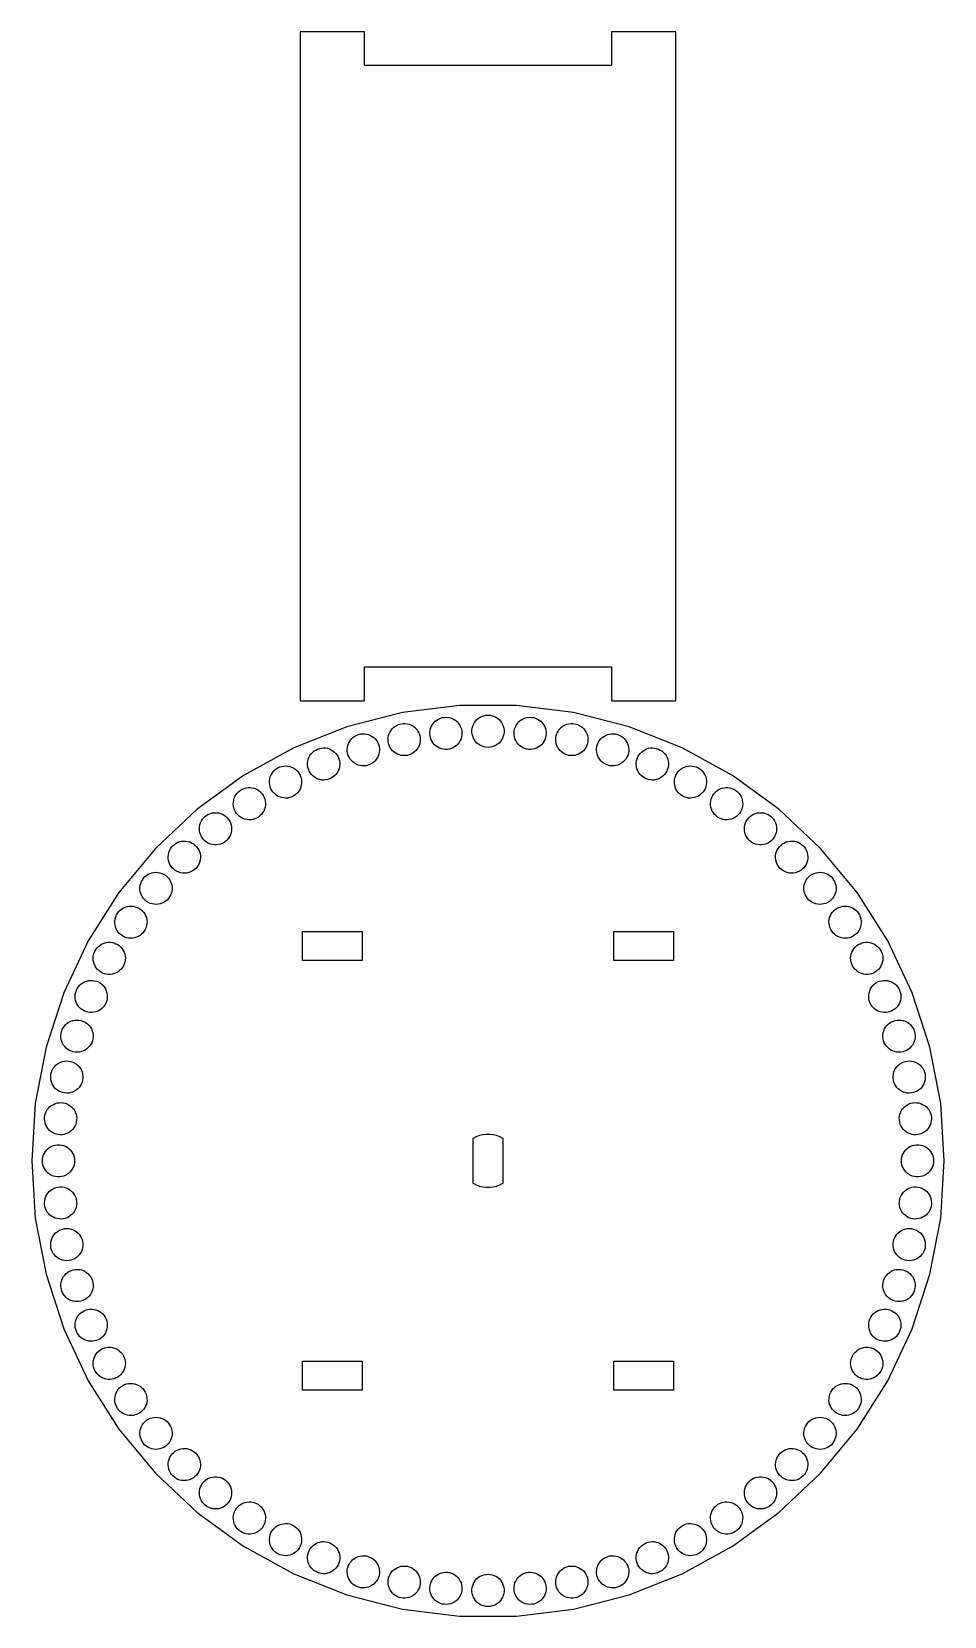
# Model space of a CAD drawing. Header units: metres. Extents: x -42 to 42, y -42 to 105.
import ezdxf

# ---------------------------------------------------------------- set-up
doc = ezdxf.new("R2010")
doc.units = ezdxf.units.M

msp = doc.modelspace()

# ---------------------------------------------------------------- linework, layer by layer
for p, q in [((-11.5, 105.15), (-17.5, 105.15)), ((-17.5, 105.15), (-17.5, 42.85)), ((-11.5, 102), (-11.5, 105.15)), ((17.5, 105.15), (11.5, 105.15)), ((11.5, 105.15), (11.5, 102)), ((17.5, 42.85), (17.5, 105.15)), ((11.5, 102), (-11.5, 102)), ((-11.5, 46), (11.5, 46)), ((-11.5, 42.85), (-11.5, 46)), ((11.5, 46), (11.5, 42.85)), ((-17.5, 42.85), (-11.5, 42.85)), ((11.5, 42.85), (17.5, 42.85)), ((-7.9637, 41.7472), (-13.1332, 40.4199)), ((-2.66859, 42.4161), (-7.9637, 41.7472)), ((2.66859, 42.4161), (-2.66859, 42.4161)), ((-0.72263, 41.3145), (-0.55219, 41.3947)), ((-0.55219, 41.3947), (-0.37303, 41.4529)), ((-0.37303, 41.4529), (-0.18799, 41.4882)), ((-0.18799, 41.4882), (0, 41.5)), ((0, 41.5), (0.18799, 41.4882)), ((0.18799, 41.4882), (0.37303, 41.4529)), ((0.37303, 41.4529), (0.55219, 41.3947)), ((0.55219, 41.3947), (0.72263, 41.3145)), ((7.9637, 41.7472), (2.66859, 42.4161)), ((13.1332, 40.4199), (7.9637, 41.7472)), ((-13.1332, 40.4199), (-18.0956, 38.4551)), ((-9.20256, 39.7726), (-9.1237, 39.9437)), ((-9.1237, 39.9437), (-9.02402, 40.1035)), ((-9.02402, 40.1035), (-8.90509, 40.2496)), ((-8.90509, 40.2496), (-8.76878, 40.3796)), ((-8.76878, 40.3796), (-8.61726, 40.4915)), ((-8.61726, 40.4915), (-8.45291, 40.5836)), ((-8.45291, 40.5836), (-8.27832, 40.6543)), ((-8.27832, 40.6543), (-8.09624, 40.7026)), ((-8.09624, 40.7026), (-7.90955, 40.7277)), ((-7.90955, 40.7277), (-7.72118, 40.7291)), ((-7.72118, 40.7291), (-7.53412, 40.707)), ((-7.53412, 40.707), (-7.3513, 40.6616)), ((-7.3513, 40.6616), (-7.17561, 40.5936)), ((-7.17561, 40.5936), (-7.00984, 40.5042)), ((-7.00984, 40.5042), (-6.85658, 40.3947)), ((-6.85658, 40.3947), (-6.71825, 40.2668)), ((-6.71825, 40.2668), (-6.59705, 40.1226)), ((-6.59705, 40.1226), (-6.49486, 39.9643)), ((-6.49486, 39.9643), (-6.41331, 39.7945)), ((-5.41974, 39.7544), (-5.41457, 39.9427)), ((-5.41457, 39.9427), (-5.38583, 40.1288)), ((-5.38583, 40.1288), (-5.33398, 40.3099)), ((-5.33398, 40.3099), (-5.25986, 40.4831)), ((-5.25986, 40.4831), (-5.1646, 40.6456)), ((-5.1646, 40.6456), (-5.04973, 40.7949)), ((-5.04973, 40.7949), (-4.91705, 40.9286)), ((-4.91705, 40.9286), (-4.76866, 41.0447)), ((-4.76866, 41.0447), (-4.6069, 41.1412)), ((-4.6069, 41.1412), (-4.43433, 41.2167)), ((-4.43433, 41.2167), (-4.25363, 41.27)), ((-4.25363, 41.27), (-4.0677, 41.3002)), ((-4.0677, 41.3002), (-3.87946, 41.3068)), ((-3.87946, 41.3068), (-3.69185, 41.2898)), ((-3.69185, 41.2898), (-3.50786, 41.2495)), ((-3.50786, 41.2495), (-3.33037, 41.1863)), ((-3.33037, 41.1863), (-3.16219, 41.1015)), ((-3.16219, 41.1015), (-3.00598, 40.9962)), ((-3.00598, 40.9962), (-2.8642, 40.8722)), ((-2.8642, 40.8722), (-2.73906, 40.7314)), ((-2.73906, 40.7314), (-2.63257, 40.576)), ((-2.63257, 40.576), (-2.5464, 40.4085)), ((-2.5464, 40.4085), (-2.48189, 40.2315)), ((-2.48189, 40.2315), (-2.44008, 40.0479)), ((-2.44008, 40.0479), (-2.42162, 39.8604)), ((-2.42162, 39.8604), (-2.42679, 39.6721)), ((-1.49704, 40.0942), (-1.47342, 40.2811)), ((-1.49704, 39.9058), (-1.49704, 40.0942)), ((-1.47342, 39.7189), (-1.49704, 39.9058)), ((-1.47342, 40.2811), (-1.42657, 40.4635)), ((-1.42657, 40.4635), (-1.35724, 40.6387)), ((-1.35724, 40.6387), (-1.26648, 40.8037)), ((-1.26648, 40.8037), (-1.15576, 40.9561)), ((-1.15576, 40.9561), (-1.02681, 41.0934)), ((-1.02681, 41.0934), (-0.88167, 41.2135)), ((-0.88167, 41.2135), (-0.72263, 41.3145)), ((0.72263, 41.3145), (0.88167, 41.2135)), ((0.88167, 41.2135), (1.02681, 41.0934)), ((1.02681, 41.0934), (1.15576, 40.9561)), ((1.15576, 40.9561), (1.26648, 40.8037)), ((1.26648, 40.8037), (1.35724, 40.6387)), ((1.35724, 40.6387), (1.42657, 40.4635)), ((1.42657, 40.4635), (1.47342, 40.2811)), ((1.47342, 40.2811), (1.49704, 40.0942)), ((1.49704, 39.9058), (1.47342, 39.7189)), ((1.49704, 40.0942), (1.49704, 39.9058)), ((2.42162, 39.8604), (2.44008, 40.0479)), ((2.42679, 39.6721), (2.42162, 39.8604)), ((2.44008, 40.0479), (2.48189, 40.2315)), ((2.48189, 40.2315), (2.5464, 40.4085)), ((2.5464, 40.4085), (2.63257, 40.576)), ((2.63257, 40.576), (2.73906, 40.7314)), ((2.73906, 40.7314), (2.8642, 40.8722)), ((2.8642, 40.8722), (3.00598, 40.9962)), ((3.00598, 40.9962), (3.16219, 41.1015)), ((3.16219, 41.1015), (3.33037, 41.1863)), ((3.33037, 41.1863), (3.50786, 41.2495)), ((3.50786, 41.2495), (3.69185, 41.2898)), ((3.69185, 41.2898), (3.87946, 41.3068)), ((3.87946, 41.3068), (4.0677, 41.3002)), ((4.0677, 41.3002), (4.25363, 41.27)), ((4.25363, 41.27), (4.43433, 41.2167)), ((4.43433, 41.2167), (4.6069, 41.1412)), ((4.6069, 41.1412), (4.76866, 41.0447)), ((4.76866, 41.0447), (4.91705, 40.9286)), ((4.91705, 40.9286), (5.04973, 40.7949)), ((5.04973, 40.7949), (5.1646, 40.6456)), ((5.1646, 40.6456), (5.25986, 40.4831)), ((5.25986, 40.4831), (5.33398, 40.3099)), ((5.33398, 40.3099), (5.38583, 40.1288)), ((5.38583, 40.1288), (5.41457, 39.9427)), ((5.41457, 39.9427), (5.41974, 39.7544)), ((6.41331, 39.7945), (6.49486, 39.9643)), ((6.49486, 39.9643), (6.59705, 40.1226)), ((6.59705, 40.1226), (6.71825, 40.2668)), ((6.71825, 40.2668), (6.85658, 40.3947)), ((6.85658, 40.3947), (7.00984, 40.5042)), ((7.00984, 40.5042), (7.17561, 40.5936)), ((7.17561, 40.5936), (7.3513, 40.6616)), ((7.3513, 40.6616), (7.53412, 40.707)), ((7.53412, 40.707), (7.72118, 40.7291)), ((7.72118, 40.7291), (7.90955, 40.7277)), ((7.90955, 40.7277), (8.09624, 40.7026)), ((8.09624, 40.7026), (8.27832, 40.6543)), ((8.27832, 40.6543), (8.45291, 40.5836)), ((8.45291, 40.5836), (8.61726, 40.4915)), ((8.61726, 40.4915), (8.76878, 40.3796)), ((8.76878, 40.3796), (8.90509, 40.2496)), ((8.90509, 40.2496), (9.02402, 40.1035)), ((9.02402, 40.1035), (9.1237, 39.9437)), ((9.1237, 39.9437), (9.20256, 39.7726)), ((18.0956, 38.4551), (13.1332, 40.4199)), ((-18.0956, 38.4551), (-22.7726, 35.8839)), ((-15.8813, 38.341), (-15.7031, 38.402)), ((-15.7031, 38.402), (-15.5187, 38.4402)), ((-15.5187, 38.4402), (-15.3309, 38.455)), ((-15.3309, 38.455), (-15.1427, 38.4461)), ((-15.1427, 38.4461), (-14.9572, 38.4137)), ((-14.9572, 38.4137), (-14.7771, 38.3583)), ((-13.1111, 38.3071), (-13.0956, 38.4948)), ((-13.0956, 38.4948), (-13.0567, 38.6791)), ((-13.0567, 38.6791), (-12.9949, 38.8571)), ((-12.9949, 38.8571), (-12.9114, 39.0259)), ((-12.9114, 39.0259), (-12.8074, 39.1829)), ((-12.8074, 39.1829), (-12.6845, 39.3257)), ((-12.6845, 39.3257), (-12.5446, 39.4519)), ((-12.5446, 39.4519), (-12.3901, 39.5596)), ((-12.3901, 39.5596), (-12.2233, 39.6471)), ((-12.2233, 39.6471), (-12.0468, 39.713)), ((-12.0468, 39.713), (-11.8635, 39.7563)), ((-11.8635, 39.7563), (-11.6761, 39.7762)), ((-11.6761, 39.7762), (-11.4878, 39.7725)), ((-11.4878, 39.7725), (-11.3014, 39.7452)), ((-11.3014, 39.7452), (-11.1199, 39.6948)), ((-11.1199, 39.6948), (-10.9462, 39.622)), ((-10.9462, 39.622), (-10.7829, 39.5281)), ((-10.7829, 39.5281), (-10.6327, 39.4144)), ((-10.6327, 39.4144), (-10.498, 39.2828)), ((-10.498, 39.2828), (-10.3808, 39.1353)), ((-10.3808, 39.1353), (-10.283, 38.9743)), ((-10.283, 38.9743), (-10.2061, 38.8023)), ((-10.2061, 38.8023), (-10.1515, 38.622)), ((-10.1515, 38.622), (-10.1198, 38.4364)), ((-10.1198, 38.4364), (-10.1117, 38.2482)), ((-9.30356, 39.2196), (-9.29321, 39.4077)), ((-9.29025, 39.0317), (-9.30356, 39.2196)), ((-9.29321, 39.4077), (-9.25937, 39.593)), ((-9.25351, 38.847), (-9.29025, 39.0317)), ((-9.25937, 39.593), (-9.20256, 39.7726)), ((-9.19389, 38.6683), (-9.25351, 38.847)), ((-9.11235, 38.4985), (-9.19389, 38.6683)), ((-9.01016, 38.3402), (-9.11235, 38.4985)), ((-6.48351, 38.5191), (-6.58319, 38.3593)), ((-6.40465, 38.6902), (-6.48351, 38.5191)), ((-6.41331, 39.7945), (-6.3537, 39.6158)), ((-6.34784, 38.8698), (-6.40465, 38.6902)), ((-6.3537, 39.6158), (-6.31696, 39.4311)), ((-6.314, 39.0551), (-6.34784, 38.8698)), ((-6.31696, 39.4311), (-6.30365, 39.2432)), ((-6.30365, 39.2432), (-6.314, 39.0551)), ((-5.40128, 39.5669), (-5.41974, 39.7544)), ((-5.35947, 39.3832), (-5.40128, 39.5669)), ((-5.29495, 39.2063), (-5.35947, 39.3832)), ((-5.20879, 39.0388), (-5.29495, 39.2063)), ((-5.10229, 38.8834), (-5.20879, 39.0388)), ((-4.97716, 38.7426), (-5.10229, 38.8834)), ((-4.83537, 38.6185), (-4.97716, 38.7426)), ((-4.67917, 38.5133), (-4.83537, 38.6185)), ((-4.51099, 38.4284), (-4.67917, 38.5133)), ((-4.33351, 38.3653), (-4.51099, 38.4284)), ((-3.40703, 38.3981), (-3.58772, 38.3448)), ((-3.23445, 38.4736), (-3.40703, 38.3981)), ((-3.07269, 38.5701), (-3.23445, 38.4736)), ((-2.9243, 38.6861), (-3.07269, 38.5701)), ((-2.79163, 38.8198), (-2.9243, 38.6861)), ((-2.67676, 38.9691), (-2.79163, 38.8198)), ((-2.5815, 39.1317), (-2.67676, 38.9691)), ((-2.50737, 39.3048), (-2.5815, 39.1317)), ((-2.45554, 39.4859), (-2.50737, 39.3048)), ((-2.42679, 39.6721), (-2.45554, 39.4859)), ((-1.42657, 39.5365), (-1.47342, 39.7189)), ((-1.35724, 39.3613), (-1.42657, 39.5365)), ((-1.26648, 39.1963), (-1.35724, 39.3613)), ((-1.15576, 39.0439), (-1.26648, 39.1963)), ((-1.02681, 38.9065), (-1.15576, 39.0439)), ((-0.88167, 38.7865), (-1.02681, 38.9065)), ((-0.72263, 38.6855), (-0.88167, 38.7865)), ((-0.55219, 38.6053), (-0.72263, 38.6855)), ((-0.37303, 38.5471), (-0.55219, 38.6053)), ((-0.18799, 38.5118), (-0.37303, 38.5471)), ((0, 38.5), (-0.18799, 38.5118)), ((0.18799, 38.5118), (0, 38.5)), ((0.37303, 38.5471), (0.18799, 38.5118)), ((0.55219, 38.6053), (0.37303, 38.5471)), ((0.72263, 38.6855), (0.55219, 38.6053)), ((0.88167, 38.7865), (0.72263, 38.6855)), ((1.02681, 38.9065), (0.88167, 38.7865)), ((1.15576, 39.0439), (1.02681, 38.9065)), ((1.26648, 39.1963), (1.15576, 39.0439)), ((1.35724, 39.3613), (1.26648, 39.1963)), ((1.42657, 39.5365), (1.35724, 39.3613)), ((1.47342, 39.7189), (1.42657, 39.5365)), ((2.45554, 39.4859), (2.42679, 39.6721)), ((2.50737, 39.3048), (2.45554, 39.4859)), ((2.5815, 39.1317), (2.50737, 39.3048)), ((2.67676, 38.9691), (2.5815, 39.1317)), ((2.79163, 38.8198), (2.67676, 38.9691)), ((2.9243, 38.6861), (2.79163, 38.8198)), ((3.07269, 38.5701), (2.9243, 38.6861)), ((3.23445, 38.4736), (3.07269, 38.5701)), ((3.40703, 38.3981), (3.23445, 38.4736)), ((3.58772, 38.3448), (3.40703, 38.3981)), ((4.51099, 38.4284), (4.33351, 38.3653)), ((4.67917, 38.5133), (4.51099, 38.4284)), ((4.83537, 38.6185), (4.67917, 38.5133)), ((4.97716, 38.7426), (4.83537, 38.6185)), ((5.10229, 38.8834), (4.97716, 38.7426)), ((5.20879, 39.0388), (5.10229, 38.8834)), ((5.29495, 39.2063), (5.20879, 39.0388)), ((5.35947, 39.3832), (5.29495, 39.2063)), ((5.40128, 39.5669), (5.35947, 39.3832)), ((5.41974, 39.7544), (5.40128, 39.5669)), ((6.30365, 39.2432), (6.31696, 39.4311)), ((6.314, 39.0551), (6.30365, 39.2432)), ((6.34784, 38.8698), (6.314, 39.0551)), ((6.31696, 39.4311), (6.3537, 39.6158)), ((6.40465, 38.6902), (6.34784, 38.8698)), ((6.3537, 39.6158), (6.41331, 39.7945)), ((6.48351, 38.5191), (6.40465, 38.6902)), ((6.58319, 38.3593), (6.48351, 38.5191)), ((9.11235, 38.4985), (9.01016, 38.3402)), ((9.19389, 38.6683), (9.11235, 38.4985)), ((9.25351, 38.847), (9.19389, 38.6683)), ((9.20256, 39.7726), (9.25937, 39.593)), ((9.29025, 39.0317), (9.25351, 38.847)), ((9.25937, 39.593), (9.29321, 39.4077)), ((9.30356, 39.2196), (9.29025, 39.0317)), ((9.29321, 39.4077), (9.30356, 39.2196)), ((10.1117, 38.2482), (10.1198, 38.4364)), ((10.1198, 38.4364), (10.1515, 38.622)), ((10.1515, 38.622), (10.2061, 38.8023)), ((10.2061, 38.8023), (10.283, 38.9743)), ((10.283, 38.9743), (10.3808, 39.1353)), ((10.3808, 39.1353), (10.498, 39.2828)), ((10.498, 39.2828), (10.6327, 39.4144)), ((10.6327, 39.4144), (10.7829, 39.5281)), ((10.7829, 39.5281), (10.9462, 39.622)), ((10.9462, 39.622), (11.1199, 39.6948)), ((11.1199, 39.6948), (11.3014, 39.7452)), ((11.3014, 39.7452), (11.4878, 39.7725)), ((11.4878, 39.7725), (11.6761, 39.7762)), ((11.6761, 39.7762), (11.8635, 39.7563)), ((11.8635, 39.7563), (12.0468, 39.713)), ((12.0468, 39.713), (12.2233, 39.6471)), ((12.2233, 39.6471), (12.3901, 39.5596)), ((12.3901, 39.5596), (12.5446, 39.4519)), ((12.5446, 39.4519), (12.6845, 39.3257)), ((12.6845, 39.3257), (12.8074, 39.1829)), ((12.8074, 39.1829), (12.9114, 39.0259)), ((12.9114, 39.0259), (12.9949, 38.8571)), ((12.9949, 38.8571), (13.0567, 38.6791)), ((13.0567, 38.6791), (13.0956, 38.4948)), ((13.0956, 38.4948), (13.1111, 38.3071)), ((14.7771, 38.3583), (14.9572, 38.4137)), ((14.9572, 38.4137), (15.1427, 38.4461)), ((15.1427, 38.4461), (15.3309, 38.455)), ((15.3309, 38.455), (15.5187, 38.4402)), ((15.5187, 38.4402), (15.7031, 38.402)), ((15.7031, 38.402), (15.8813, 38.341)), ((22.7726, 35.8839), (18.0956, 38.4551)), ((-16.8057, 37.0258), (-16.785, 37.2131)), ((-16.8027, 36.8375), (-16.8057, 37.0258)), ((-16.785, 37.2131), (-16.741, 37.3962)), ((-16.741, 37.3962), (-16.6744, 37.5724)), ((-16.6744, 37.5724), (-16.5863, 37.7389)), ((-16.5863, 37.7389), (-16.478, 37.893)), ((-16.478, 37.893), (-16.3512, 38.0324)), ((-16.3512, 38.0324), (-16.208, 38.1547)), ((-16.208, 38.1547), (-16.0505, 38.2581)), ((-16.0505, 38.2581), (-15.8813, 38.341)), ((-14.7771, 38.3583), (-14.6054, 38.2808)), ((-14.6054, 38.2808), (-14.4448, 38.1824)), ((-14.4448, 38.1824), (-14.2978, 38.0646)), ((-14.2978, 38.0646), (-14.1667, 37.9294)), ((-14.1667, 37.9294), (-14.0536, 37.7787)), ((-14.0536, 37.7787), (-13.9603, 37.6151)), ((-13.9603, 37.6151), (-13.8882, 37.4411)), ((-13.8882, 37.4411), (-13.8385, 37.2594)), ((-13.8385, 37.2594), (-13.812, 37.0729)), ((-13.812, 37.0729), (-13.809, 36.8845)), ((-13.103, 38.1189), (-13.1111, 38.3071)), ((-13.0713, 37.9332), (-13.103, 38.1189)), ((-13.0166, 37.7529), (-13.0713, 37.9332)), ((-12.9398, 37.5809), (-13.0166, 37.7529)), ((-12.842, 37.4199), (-12.9398, 37.5809)), ((-12.7248, 37.2724), (-12.842, 37.4199)), ((-12.59, 37.1408), (-12.7248, 37.2724)), ((-12.4398, 37.0271), (-12.59, 37.1408)), ((-12.2766, 36.9332), (-12.4398, 37.0271)), ((-12.1028, 36.8604), (-12.2766, 36.9332)), ((-10.9995, 36.9081), (-11.1759, 36.8422)), ((-10.8327, 36.9956), (-10.9995, 36.9081)), ((-10.6781, 37.1033), (-10.8327, 36.9956)), ((-10.5383, 37.2295), (-10.6781, 37.1033)), ((-10.4154, 37.3723), (-10.5383, 37.2295)), ((-10.3114, 37.5293), (-10.4154, 37.3723)), ((-10.2278, 37.6981), (-10.3114, 37.5293)), ((-10.1661, 37.8761), (-10.2278, 37.6981)), ((-10.1272, 38.0604), (-10.1661, 37.8761)), ((-10.1117, 38.2482), (-10.1272, 38.0604)), ((-8.88896, 38.196), (-9.01016, 38.3402)), ((-8.75064, 38.0682), (-8.88896, 38.196)), ((-8.59737, 37.9586), (-8.75064, 38.0682)), ((-8.43159, 37.8692), (-8.59737, 37.9586)), ((-8.25591, 37.8012), (-8.43159, 37.8692)), ((-8.07309, 37.7558), (-8.25591, 37.8012)), ((-7.88603, 37.7337), (-8.07309, 37.7558)), ((-7.69766, 37.7352), (-7.88603, 37.7337)), ((-7.51097, 37.7602), (-7.69766, 37.7352)), ((-7.32889, 37.8085), (-7.51097, 37.7602)), ((-7.1543, 37.8792), (-7.32889, 37.8085)), ((-6.98994, 37.9713), (-7.1543, 37.8792)), ((-6.83842, 38.0832), (-6.98994, 37.9713)), ((-6.70212, 38.2132), (-6.83842, 38.0832)), ((-6.58319, 38.3593), (-6.70212, 38.2132)), ((-4.14951, 38.3249), (-4.33351, 38.3653)), ((-3.9619, 38.308), (-4.14951, 38.3249)), ((-3.77365, 38.3146), (-3.9619, 38.308)), ((-3.58772, 38.3448), (-3.77365, 38.3146)), ((3.77365, 38.3146), (3.58772, 38.3448)), ((3.9619, 38.308), (3.77365, 38.3146)), ((4.14951, 38.3249), (3.9619, 38.308)), ((4.33351, 38.3653), (4.14951, 38.3249)), ((6.70212, 38.2132), (6.58319, 38.3593)), ((6.83842, 38.0832), (6.70212, 38.2132)), ((6.98994, 37.9713), (6.83842, 38.0832)), ((7.1543, 37.8792), (6.98994, 37.9713)), ((7.32889, 37.8085), (7.1543, 37.8792)), ((7.51097, 37.7602), (7.32889, 37.8085)), ((7.69766, 37.7352), (7.51097, 37.7602)), ((7.88603, 37.7337), (7.69766, 37.7352)), ((8.07309, 37.7558), (7.88603, 37.7337)), ((8.25591, 37.8012), (8.07309, 37.7558)), ((8.43159, 37.8692), (8.25591, 37.8012)), ((8.59737, 37.9586), (8.43159, 37.8692)), ((8.75064, 38.0682), (8.59737, 37.9586)), ((8.88896, 38.196), (8.75064, 38.0682)), ((9.01016, 38.3402), (8.88896, 38.196)), ((10.1272, 38.0604), (10.1117, 38.2482)), ((10.1661, 37.8761), (10.1272, 38.0604)), ((10.2278, 37.6981), (10.1661, 37.8761)), ((10.3114, 37.5293), (10.2278, 37.6981)), ((10.4154, 37.3723), (10.3114, 37.5293)), ((10.5383, 37.2295), (10.4154, 37.3723)), ((10.6781, 37.1033), (10.5383, 37.2295)), ((10.8327, 36.9956), (10.6781, 37.1033)), ((10.9995, 36.9081), (10.8327, 36.9956)), ((11.1759, 36.8422), (10.9995, 36.9081)), ((12.2766, 36.9332), (12.1028, 36.8604)), ((12.4398, 37.0271), (12.2766, 36.9332)), ((12.59, 37.1408), (12.4398, 37.0271)), ((12.7248, 37.2724), (12.59, 37.1408)), ((12.842, 37.4199), (12.7248, 37.2724)), ((12.9398, 37.5809), (12.842, 37.4199)), ((13.0166, 37.7529), (12.9398, 37.5809)), ((13.0713, 37.9332), (13.0166, 37.7529)), ((13.103, 38.1189), (13.0713, 37.9332)), ((13.1111, 38.3071), (13.103, 38.1189)), ((13.809, 36.8845), (13.812, 37.0729)), ((13.812, 37.0729), (13.8385, 37.2594)), ((13.8385, 37.2594), (13.8882, 37.4411)), ((13.8882, 37.4411), (13.9603, 37.6151)), ((13.9603, 37.6151), (14.0536, 37.7787)), ((14.0536, 37.7787), (14.1667, 37.9294)), ((14.1667, 37.9294), (14.2978, 38.0646)), ((14.2978, 38.0646), (14.4448, 38.1824)), ((14.4448, 38.1824), (14.6054, 38.2808)), ((14.6054, 38.2808), (14.7771, 38.3583)), ((15.8813, 38.341), (16.0505, 38.2581)), ((16.0505, 38.2581), (16.208, 38.1547)), ((16.208, 38.1547), (16.3512, 38.0324)), ((16.3512, 38.0324), (16.478, 37.893)), ((16.478, 37.893), (16.5863, 37.7389)), ((16.5863, 37.7389), (16.6744, 37.5724)), ((16.6744, 37.5724), (16.741, 37.3962)), ((16.741, 37.3962), (16.785, 37.2131)), ((16.785, 37.2131), (16.8057, 37.0258)), ((16.8057, 37.0258), (16.8027, 36.8375)), ((-22.7726, 35.8839), (-27.0905, 32.7468)), ((-20.3517, 35.3887), (-20.3259, 35.5753)), ((-20.3259, 35.5753), (-20.2769, 35.7571)), ((-20.2769, 35.7571), (-20.2055, 35.9315)), ((-20.2055, 35.9315), (-20.1128, 36.0954)), ((-20.1128, 36.0954), (-20.0003, 36.2465)), ((-20.0003, 36.2465), (-19.8697, 36.3823)), ((-19.8697, 36.3823), (-19.7232, 36.5007)), ((-19.7232, 36.5007), (-19.563, 36.5997)), ((-19.563, 36.5997), (-19.3916, 36.6779)), ((-19.3916, 36.6779), (-19.2118, 36.734)), ((-19.2118, 36.734), (-19.0263, 36.7671)), ((-19.0263, 36.7671), (-18.8382, 36.7767)), ((-18.8382, 36.7767), (-18.6503, 36.7627)), ((-18.6503, 36.7627), (-18.4657, 36.7252)), ((-18.4657, 36.7252), (-18.2873, 36.6649)), ((-18.2873, 36.6649), (-18.1178, 36.5827)), ((-18.1178, 36.5827), (-17.9599, 36.4799)), ((-17.9599, 36.4799), (-17.8162, 36.3581)), ((-17.8162, 36.3581), (-17.6889, 36.2193)), ((-17.6889, 36.2193), (-17.58, 36.0656)), ((-17.58, 36.0656), (-17.4912, 35.8995)), ((-17.4912, 35.8995), (-17.4239, 35.7235)), ((-17.4239, 35.7235), (-17.3792, 35.5405)), ((-17.3792, 35.5405), (-17.3578, 35.3534)), ((-16.7762, 36.651), (-16.8027, 36.8375)), ((-16.7265, 36.4693), (-16.7762, 36.651)), ((-16.6544, 36.2953), (-16.7265, 36.4693)), ((-16.561, 36.1316), (-16.6544, 36.2953)), ((-16.4479, 35.981), (-16.561, 36.1316)), ((-16.3168, 35.8457), (-16.4479, 35.981)), ((-16.1698, 35.728), (-16.3168, 35.8457)), ((-16.0092, 35.6295), (-16.1698, 35.728)), ((-15.8375, 35.552), (-16.0092, 35.6295)), ((-15.6575, 35.4966), (-15.8375, 35.552)), ((-15.4719, 35.4642), (-15.6575, 35.4966)), ((-15.2838, 35.4554), (-15.4719, 35.4642)), ((-15.096, 35.4701), (-15.2838, 35.4554)), ((-14.9115, 35.5083), (-15.096, 35.4701)), ((-14.7333, 35.5694), (-14.9115, 35.5083)), ((-14.5641, 35.6522), (-14.7333, 35.5694)), ((-14.4067, 35.7556), (-14.5641, 35.6522)), ((-14.2635, 35.878), (-14.4067, 35.7556)), ((-14.1367, 36.0173), (-14.2635, 35.878)), ((-14.0284, 36.1714), (-14.1367, 36.0173)), ((-13.9402, 36.3379), (-14.0284, 36.1714)), ((-13.8736, 36.5141), (-13.9402, 36.3379)), ((-13.8297, 36.6973), (-13.8736, 36.5141)), ((-13.809, 36.8845), (-13.8297, 36.6973)), ((-11.9213, 36.81), (-12.1028, 36.8604)), ((-11.7349, 36.7827), (-11.9213, 36.81)), ((-11.5466, 36.779), (-11.7349, 36.7827)), ((-11.3593, 36.7989), (-11.5466, 36.779)), ((-11.1759, 36.8422), (-11.3593, 36.7989)), ((11.3593, 36.7989), (11.1759, 36.8422)), ((11.5466, 36.779), (11.3593, 36.7989)), ((11.7349, 36.7827), (11.5466, 36.779)), ((11.9213, 36.81), (11.7349, 36.7827)), ((12.1028, 36.8604), (11.9213, 36.81)), ((13.8297, 36.6973), (13.809, 36.8845)), ((13.8736, 36.5141), (13.8297, 36.6973)), ((13.9402, 36.3379), (13.8736, 36.5141)), ((14.0284, 36.1714), (13.9402, 36.3379)), ((14.1367, 36.0173), (14.0284, 36.1714)), ((14.2635, 35.878), (14.1367, 36.0173)), ((14.4067, 35.7556), (14.2635, 35.878)), ((14.5641, 35.6522), (14.4067, 35.7556)), ((14.7333, 35.5694), (14.5641, 35.6522)), ((14.9115, 35.5083), (14.7333, 35.5694)), ((15.096, 35.4701), (14.9115, 35.5083)), ((15.2838, 35.4554), (15.096, 35.4701)), ((15.4719, 35.4642), (15.2838, 35.4554)), ((15.6575, 35.4966), (15.4719, 35.4642)), ((15.8375, 35.552), (15.6575, 35.4966)), ((16.0092, 35.6295), (15.8375, 35.552)), ((16.1698, 35.728), (16.0092, 35.6295)), ((16.3168, 35.8457), (16.1698, 35.728)), ((16.4479, 35.981), (16.3168, 35.8457)), ((16.561, 36.1316), (16.4479, 35.981)), ((16.6544, 36.2953), (16.561, 36.1316)), ((16.7265, 36.4693), (16.6544, 36.2953)), ((16.7762, 36.651), (16.7265, 36.4693)), ((16.8027, 36.8375), (16.7762, 36.651)), ((17.3578, 35.3534), (17.3792, 35.5405)), ((17.3792, 35.5405), (17.4239, 35.7235)), ((17.4239, 35.7235), (17.4912, 35.8995)), ((17.4912, 35.8995), (17.58, 36.0656)), ((17.58, 36.0656), (17.6889, 36.2193)), ((17.6889, 36.2193), (17.8162, 36.3581)), ((17.8162, 36.3581), (17.9599, 36.4799)), ((17.9599, 36.4799), (18.1178, 36.5827)), ((18.1178, 36.5827), (18.2873, 36.6649)), ((18.2873, 36.6649), (18.4657, 36.7252)), ((18.4657, 36.7252), (18.6503, 36.7627)), ((18.6503, 36.7627), (18.8382, 36.7767)), ((18.8382, 36.7767), (19.0263, 36.7671)), ((19.0263, 36.7671), (19.2118, 36.734)), ((19.2118, 36.734), (19.3916, 36.6779)), ((19.3916, 36.6779), (19.563, 36.5997)), ((19.563, 36.5997), (19.7232, 36.5007)), ((19.7232, 36.5007), (19.8697, 36.3823)), ((19.8697, 36.3823), (20.0003, 36.2465)), ((20.0003, 36.2465), (20.1128, 36.0954)), ((20.1128, 36.0954), (20.2055, 35.9315)), ((20.2055, 35.9315), (20.2769, 35.7571)), ((20.2769, 35.7571), (20.3259, 35.5753)), ((20.3259, 35.5753), (20.3517, 35.3887)), ((27.0905, 32.7468), (22.7726, 35.8839)), ((-23.6301, 33.778), (-23.5539, 33.9502)), ((-23.5539, 33.9502), (-23.4568, 34.1116)), ((-23.4568, 34.1116), (-23.3401, 34.2596)), ((-23.3401, 34.2596), (-23.2059, 34.3917)), ((-23.2059, 34.3917), (-23.0562, 34.506)), ((-23.0562, 34.506), (-22.8933, 34.6006)), ((-22.8933, 34.6006), (-22.7198, 34.674)), ((-22.7198, 34.674), (-22.5385, 34.7252)), ((-22.5385, 34.7252), (-22.3522, 34.7532)), ((-22.3522, 34.7532), (-22.1639, 34.7576)), ((-22.1639, 34.7576), (-21.9765, 34.7384)), ((-21.9765, 34.7384), (-21.793, 34.6959)), ((-21.793, 34.6959), (-21.6163, 34.6307)), ((-21.6163, 34.6307), (-21.4491, 34.5439)), ((-21.4491, 34.5439), (-21.2942, 34.4368)), ((-21.2942, 34.4368), (-21.1538, 34.3111)), ((-21.1538, 34.3111), (-21.0304, 34.1688)), ((-21.0304, 34.1688), (-20.9257, 34.0122)), ((-20.9257, 34.0122), (-20.8415, 33.8437)), ((-20.3539, 35.2003), (-20.3517, 35.3887)), ((-20.3325, 35.0132), (-20.3539, 35.2003)), ((-20.2878, 34.8302), (-20.3325, 35.0132)), ((-20.2205, 34.6542), (-20.2878, 34.8302)), ((-20.1317, 34.4881), (-20.2205, 34.6542)), ((-20.0228, 34.3344), (-20.1317, 34.4881)), ((-19.8955, 34.1956), (-20.0228, 34.3344)), ((-19.7518, 34.0738), (-19.8955, 34.1956)), ((-19.5939, 33.971), (-19.7518, 34.0738)), ((-19.4244, 33.8888), (-19.5939, 33.971)), ((-18.1488, 33.954), (-18.3201, 33.8758)), ((-17.9885, 34.053), (-18.1488, 33.954)), ((-17.842, 34.1714), (-17.9885, 34.053)), ((-17.7114, 34.3072), (-17.842, 34.1714)), ((-17.5989, 34.4582), (-17.7114, 34.3072)), ((-17.5062, 34.6222), (-17.5989, 34.4582)), ((-17.4348, 34.7965), (-17.5062, 34.6222)), ((-17.3858, 34.9784), (-17.4348, 34.7965)), ((-17.36, 35.165), (-17.3858, 34.9784)), ((-17.3578, 35.3534), (-17.36, 35.165)), ((17.36, 35.165), (17.3578, 35.3534)), ((17.3858, 34.9784), (17.36, 35.165)), ((17.4348, 34.7965), (17.3858, 34.9784)), ((17.5062, 34.6222), (17.4348, 34.7965)), ((17.5989, 34.4582), (17.5062, 34.6222)), ((17.7114, 34.3072), (17.5989, 34.4582)), ((17.842, 34.1714), (17.7114, 34.3072)), ((17.9885, 34.053), (17.842, 34.1714)), ((18.1488, 33.954), (17.9885, 34.053)), ((18.3201, 33.8758), (18.1488, 33.954)), ((19.5939, 33.971), (19.4244, 33.8888)), ((19.7518, 34.0738), (19.5939, 33.971)), ((19.8955, 34.1956), (19.7518, 34.0738)), ((20.0228, 34.3344), (19.8955, 34.1956)), ((20.1317, 34.4881), (20.0228, 34.3344)), ((20.2205, 34.6542), (20.1317, 34.4881)), ((20.2878, 34.8302), (20.2205, 34.6542)), ((20.3325, 35.0132), (20.2878, 34.8302)), ((20.3539, 35.2003), (20.3325, 35.0132)), ((20.3517, 35.3887), (20.3539, 35.2003)), ((20.8415, 33.8437), (20.9257, 34.0122)), ((20.9257, 34.0122), (21.0304, 34.1688)), ((21.0304, 34.1688), (21.1538, 34.3111)), ((21.1538, 34.3111), (21.2942, 34.4368)), ((21.2942, 34.4368), (21.4491, 34.5439)), ((21.4491, 34.5439), (21.6163, 34.6307)), ((21.6163, 34.6307), (21.793, 34.6959)), ((21.793, 34.6959), (21.9765, 34.7384)), ((21.9765, 34.7384), (22.1639, 34.7576)), ((22.1639, 34.7576), (22.3522, 34.7532)), ((22.3522, 34.7532), (22.5385, 34.7252)), ((22.5385, 34.7252), (22.7198, 34.674)), ((22.7198, 34.674), (22.8933, 34.6006)), ((22.8933, 34.6006), (23.0562, 34.506)), ((23.0562, 34.506), (23.2059, 34.3917)), ((23.2059, 34.3917), (23.3401, 34.2596)), ((23.3401, 34.2596), (23.4568, 34.1116)), ((23.4568, 34.1116), (23.5539, 33.9502)), ((23.5539, 33.9502), (23.6301, 33.778)), ((-27.0905, 32.7468), (-30.9812, 29.0932)), ((-23.7224, 33.2234), (-23.715, 33.4117)), ((-23.7061, 33.0358), (-23.7224, 33.2234)), ((-23.715, 33.4117), (-23.6841, 33.5975)), ((-23.6665, 32.8516), (-23.7061, 33.0358)), ((-23.6841, 33.5975), (-23.6301, 33.778)), ((-23.6041, 32.6739), (-23.6665, 32.8516)), ((-23.5199, 32.5054), (-23.6041, 32.6739)), ((-23.4152, 32.3488), (-23.5199, 32.5054)), ((-20.8917, 32.5673), (-20.9888, 32.4059)), ((-20.8155, 32.7396), (-20.8917, 32.5673)), ((-20.8415, 33.8437), (-20.7791, 33.6659)), ((-20.7615, 32.9201), (-20.8155, 32.7396)), ((-20.7791, 33.6659), (-20.7395, 33.4818)), ((-20.7306, 33.1059), (-20.7615, 32.9201)), ((-20.7395, 33.4818), (-20.7232, 33.2941)), ((-20.7232, 33.2941), (-20.7306, 33.1059)), ((-19.246, 33.8285), (-19.4244, 33.8888)), ((-19.0614, 33.791), (-19.246, 33.8285)), ((-18.8735, 33.7769), (-19.0614, 33.791)), ((-18.6854, 33.7866), (-18.8735, 33.7769)), ((-18.5, 33.8197), (-18.6854, 33.7866)), ((-18.3201, 33.8758), (-18.5, 33.8197)), ((18.5, 33.8197), (18.3201, 33.8758)), ((18.6854, 33.7866), (18.5, 33.8197)), ((18.8735, 33.7769), (18.6854, 33.7866)), ((19.0614, 33.791), (18.8735, 33.7769)), ((19.246, 33.8285), (19.0614, 33.791)), ((19.4244, 33.8888), (19.246, 33.8285)), ((20.7232, 33.2941), (20.7395, 33.4818)), ((20.7306, 33.1059), (20.7232, 33.2941)), ((20.7615, 32.9201), (20.7306, 33.1059)), ((20.7395, 33.4818), (20.7791, 33.6659)), ((20.8155, 32.7396), (20.7615, 32.9201)), ((20.7791, 33.6659), (20.8415, 33.8437)), ((20.8917, 32.5673), (20.8155, 32.7396)), ((20.9888, 32.4059), (20.8917, 32.5673)), ((23.5199, 32.5054), (23.4152, 32.3488)), ((23.6041, 32.6739), (23.5199, 32.5054)), ((23.6665, 32.8516), (23.6041, 32.6739)), ((23.6301, 33.778), (23.6841, 33.5975)), ((23.7061, 33.0358), (23.6665, 32.8516)), ((23.6841, 33.5975), (23.715, 33.4117)), ((23.7224, 33.2234), (23.7061, 33.0358)), ((23.715, 33.4117), (23.7224, 33.2234)), ((30.9812, 29.0932), (27.0905, 32.7468)), ((-26.8757, 30.9263), (-26.8631, 31.1143)), ((-26.8631, 31.1143), (-26.8271, 31.2991)), ((-26.8271, 31.2991), (-26.7682, 31.4781)), ((-26.7682, 31.4781), (-26.6873, 31.6482)), ((-26.6873, 31.6482), (-26.5858, 31.8069)), ((-26.5858, 31.8069), (-26.4651, 31.9515)), ((-26.4651, 31.9515), (-26.3273, 32.0799)), ((-26.3273, 32.0799), (-26.1745, 32.19)), ((-26.1745, 32.19), (-26.0091, 32.2802)), ((-26.0091, 32.2802), (-25.8336, 32.3488)), ((-25.8336, 32.3488), (-25.651, 32.3949)), ((-25.651, 32.3949), (-25.464, 32.4178)), ((-25.464, 32.4178), (-25.2757, 32.4171)), ((-25.2757, 32.4171), (-25.0889, 32.3927)), ((-25.0889, 32.3927), (-24.9066, 32.3452)), ((-24.9066, 32.3452), (-24.7317, 32.2751)), ((-24.7317, 32.2751), (-24.567, 32.1837)), ((-24.567, 32.1837), (-24.4151, 32.0724)), ((-24.4151, 32.0724), (-24.2782, 31.9429)), ((-24.2782, 31.9429), (-24.1588, 31.7973)), ((-24.1588, 31.7973), (-24.0584, 31.6379)), ((-24.0584, 31.6379), (-23.9789, 31.4671)), ((-23.9789, 31.4671), (-23.9214, 31.2877)), ((-23.9214, 31.2877), (-23.8868, 31.1026)), ((-23.8868, 31.1026), (-23.8757, 30.9145)), ((-23.2918, 32.2065), (-23.4152, 32.3488)), ((-23.1514, 32.0808), (-23.2918, 32.2065)), ((-22.9965, 31.9737), (-23.1514, 32.0808)), ((-22.8293, 31.8869), (-22.9965, 31.9737)), ((-22.6526, 31.8217), (-22.8293, 31.8869)), ((-22.4691, 31.7791), (-22.6526, 31.8217)), ((-22.2817, 31.7599), (-22.4691, 31.7791)), ((-22.0934, 31.7644), (-22.2817, 31.7599)), ((-21.9071, 31.7924), (-22.0934, 31.7644)), ((-21.7258, 31.8435), (-21.9071, 31.7924)), ((-21.5523, 31.917), (-21.7258, 31.8435)), ((-21.3895, 32.0116), (-21.5523, 31.917)), ((-21.2397, 32.1259), (-21.3895, 32.0116)), ((-21.1055, 32.258), (-21.2397, 32.1259)), ((-20.9888, 32.4059), (-21.1055, 32.258)), ((21.1055, 32.258), (20.9888, 32.4059)), ((21.2397, 32.1259), (21.1055, 32.258)), ((21.3895, 32.0116), (21.2397, 32.1259)), ((21.5523, 31.917), (21.3895, 32.0116)), ((21.7258, 31.8435), (21.5523, 31.917)), ((21.9071, 31.7924), (21.7258, 31.8435)), ((22.0934, 31.7644), (21.9071, 31.7924)), ((22.2817, 31.7599), (22.0934, 31.7644)), ((22.4691, 31.7791), (22.2817, 31.7599)), ((22.6526, 31.8217), (22.4691, 31.7791)), ((22.8293, 31.8869), (22.6526, 31.8217)), ((22.9965, 31.9737), (22.8293, 31.8869)), ((23.1514, 32.0808), (22.9965, 31.9737)), ((23.2918, 32.2065), (23.1514, 32.0808)), ((23.4152, 32.3488), (23.2918, 32.2065)), ((23.8757, 30.9145), (23.8868, 31.1026)), ((23.8868, 31.1026), (23.9214, 31.2877)), ((23.9214, 31.2877), (23.9789, 31.4671)), ((23.9789, 31.4671), (24.0584, 31.6379)), ((24.0584, 31.6379), (24.1588, 31.7973)), ((24.1588, 31.7973), (24.2782, 31.9429)), ((24.2782, 31.9429), (24.4151, 32.0724)), ((24.4151, 32.0724), (24.567, 32.1837)), ((24.567, 32.1837), (24.7317, 32.2751)), ((24.7317, 32.2751), (24.9066, 32.3452)), ((24.9066, 32.3452), (25.0889, 32.3927)), ((25.0889, 32.3927), (25.2757, 32.4171)), ((25.2757, 32.4171), (25.464, 32.4178)), ((25.464, 32.4178), (25.651, 32.3949)), ((25.651, 32.3949), (25.8336, 32.3488)), ((25.8336, 32.3488), (26.0091, 32.2802)), ((26.0091, 32.2802), (26.1745, 32.19)), ((26.1745, 32.19), (26.3273, 32.0799)), ((26.3273, 32.0799), (26.4651, 31.9515)), ((26.4651, 31.9515), (26.5858, 31.8069)), ((26.5858, 31.8069), (26.6873, 31.6482)), ((26.6873, 31.6482), (26.7682, 31.4781)), ((26.7682, 31.4781), (26.8271, 31.2991)), ((26.8271, 31.2991), (26.8631, 31.1143)), ((26.8631, 31.1143), (26.8757, 30.9263)), ((-29.2036, 29.4695), (-29.0478, 29.5754)), ((-29.0478, 29.5754), (-28.88, 29.6609)), ((-28.88, 29.6609), (-28.7027, 29.7247)), ((-28.7027, 29.7247), (-28.5189, 29.7658)), ((-28.5189, 29.7658), (-28.3314, 29.7835)), ((-28.3314, 29.7835), (-28.1431, 29.7776)), ((-28.1431, 29.7776), (-27.957, 29.7481)), ((-27.957, 29.7481), (-27.7762, 29.6956)), ((-27.7762, 29.6956), (-27.6033, 29.6208)), ((-27.6033, 29.6208), (-27.4411, 29.5249)), ((-27.4411, 29.5249), (-27.2923, 29.4094)), ((-26.8646, 30.7383), (-26.8757, 30.9263)), ((-26.83, 30.5531), (-26.8646, 30.7383)), ((-26.7726, 30.3737), (-26.83, 30.5531)), ((-26.693, 30.2029), (-26.7726, 30.3737)), ((-26.5927, 30.0435), (-26.693, 30.2029)), ((-26.4732, 29.8979), (-26.5927, 30.0435)), ((-26.3364, 29.7684), (-26.4732, 29.8979)), ((-26.1844, 29.6571), (-26.3364, 29.7684)), ((-26.0197, 29.5657), (-26.1844, 29.6571)), ((-25.8448, 29.4957), (-26.0197, 29.5657)), ((-24.7424, 29.5607), (-24.9178, 29.492)), ((-24.577, 29.6508), (-24.7424, 29.5607)), ((-24.4241, 29.7609), (-24.577, 29.6508)), ((-24.2863, 29.8893), (-24.4241, 29.7609)), ((-24.1657, 30.034), (-24.2863, 29.8893)), ((-24.0641, 30.1926), (-24.1657, 30.034)), ((-23.9832, 30.3627), (-24.0641, 30.1926)), ((-23.9243, 30.5417), (-23.9832, 30.3627)), ((-23.8883, 30.7266), (-23.9243, 30.5417)), ((-23.8757, 30.9145), (-23.8883, 30.7266)), ((23.8883, 30.7266), (23.8757, 30.9145)), ((23.9243, 30.5417), (23.8883, 30.7266)), ((23.9832, 30.3627), (23.9243, 30.5417)), ((24.0641, 30.1926), (23.9832, 30.3627)), ((24.1657, 30.034), (24.0641, 30.1926)), ((24.2863, 29.8893), (24.1657, 30.034)), ((24.4241, 29.7609), (24.2863, 29.8893)), ((24.577, 29.6508), (24.4241, 29.7609)), ((24.7424, 29.5607), (24.577, 29.6508)), ((24.9178, 29.492), (24.7424, 29.5607)), ((26.0197, 29.5657), (25.8448, 29.4957)), ((26.1844, 29.6571), (26.0197, 29.5657)), ((26.3364, 29.7684), (26.1844, 29.6571)), ((26.4732, 29.8979), (26.3364, 29.7684)), ((26.5927, 30.0435), (26.4732, 29.8979)), ((26.693, 30.2029), (26.5927, 30.0435)), ((26.7726, 30.3737), (26.693, 30.2029)), ((26.83, 30.5531), (26.7726, 30.3737)), ((26.8646, 30.7383), (26.83, 30.5531)), ((26.8757, 30.9263), (26.8646, 30.7383)), ((27.2923, 29.4094), (27.4411, 29.5249)), ((27.4411, 29.5249), (27.6033, 29.6208)), ((27.6033, 29.6208), (27.7762, 29.6956)), ((27.7762, 29.6956), (27.957, 29.7481)), ((27.957, 29.7481), (28.1431, 29.7776)), ((28.1431, 29.7776), (28.3314, 29.7835)), ((28.3314, 29.7835), (28.5189, 29.7658)), ((28.5189, 29.7658), (28.7027, 29.7247)), ((28.7027, 29.7247), (28.88, 29.6609)), ((28.88, 29.6609), (29.0478, 29.5754)), ((29.0478, 29.5754), (29.2036, 29.4695)), ((-30.9812, 29.0932), (-34.3832, 24.9809)), ((-29.7835, 28.3314), (-29.7658, 28.5189)), ((-29.7776, 28.1431), (-29.7835, 28.3314)), ((-29.7481, 27.957), (-29.7776, 28.1431)), ((-29.7658, 28.5189), (-29.7247, 28.7027)), ((-29.7247, 28.7027), (-29.6609, 28.88)), ((-29.6609, 28.88), (-29.5754, 29.0478)), ((-29.5754, 29.0478), (-29.4695, 29.2036)), ((-29.4695, 29.2036), (-29.3449, 29.3449)), ((-29.3449, 29.3449), (-29.2036, 29.4695)), ((-27.2923, 29.4094), (-27.1591, 29.2762)), ((-27.1591, 29.2762), (-27.0436, 29.1274)), ((-27.0436, 29.1274), (-26.9478, 28.9653)), ((-26.9478, 28.9653), (-26.8729, 28.7924)), ((-26.8729, 28.7924), (-26.8204, 28.6115)), ((-26.8027, 28.0496), (-26.8438, 27.8658)), ((-26.8204, 28.6115), (-26.7909, 28.4254)), ((-26.785, 28.2372), (-26.8027, 28.0496)), ((-26.7909, 28.4254), (-26.785, 28.2372)), ((-25.6626, 29.4481), (-25.8448, 29.4957)), ((-25.4758, 29.4238), (-25.6626, 29.4481)), ((-25.2874, 29.423), (-25.4758, 29.4238)), ((-25.1004, 29.4459), (-25.2874, 29.423)), ((-24.9178, 29.492), (-25.1004, 29.4459)), ((25.1004, 29.4459), (24.9178, 29.492)), ((25.2874, 29.423), (25.1004, 29.4459)), ((25.4758, 29.4238), (25.2874, 29.423)), ((25.6626, 29.4481), (25.4758, 29.4238)), ((25.8448, 29.4957), (25.6626, 29.4481)), ((26.785, 28.2372), (26.7909, 28.4254)), ((26.8027, 28.0496), (26.785, 28.2372)), ((26.7909, 28.4254), (26.8204, 28.6115)), ((26.8438, 27.8658), (26.8027, 28.0496)), ((26.8204, 28.6115), (26.8729, 28.7924)), ((26.8729, 28.7924), (26.9478, 28.9653)), ((26.9478, 28.9653), (27.0436, 29.1274)), ((27.0436, 29.1274), (27.1591, 29.2762)), ((27.1591, 29.2762), (27.2923, 29.4094)), ((29.2036, 29.4695), (29.3449, 29.3449)), ((29.3449, 29.3449), (29.4695, 29.2036)), ((29.4695, 29.2036), (29.5754, 29.0478)), ((29.5754, 29.0478), (29.6609, 28.88)), ((29.6609, 28.88), (29.7247, 28.7027)), ((29.7247, 28.7027), (29.7658, 28.5189)), ((29.7776, 28.1431), (29.7481, 27.957)), ((29.7658, 28.5189), (29.7835, 28.3314)), ((29.7835, 28.3314), (29.7776, 28.1431)), ((34.3832, 24.9809), (30.9812, 29.0932)), ((-31.9515, 26.4651), (-31.8069, 26.5858)), ((-31.8069, 26.5858), (-31.6482, 26.6873)), ((-31.6482, 26.6873), (-31.4781, 26.7682)), ((-31.4781, 26.7682), (-31.2991, 26.8271)), ((-31.2991, 26.8271), (-31.1143, 26.8631)), ((-31.1143, 26.8631), (-30.9263, 26.8757)), ((-30.9263, 26.8757), (-30.7383, 26.8646)), ((-30.7383, 26.8646), (-30.5531, 26.83)), ((-30.5531, 26.83), (-30.3737, 26.7726)), ((-30.3737, 26.7726), (-30.2029, 26.693)), ((-30.2029, 26.693), (-30.0435, 26.5927)), ((-30.0435, 26.5927), (-29.8979, 26.4732)), ((-29.6956, 27.7762), (-29.7481, 27.957)), ((-29.6208, 27.6033), (-29.6956, 27.7762)), ((-29.5249, 27.4411), (-29.6208, 27.6033)), ((-29.4094, 27.2923), (-29.5249, 27.4411)), ((-29.2762, 27.1591), (-29.4094, 27.2923)), ((-29.1274, 27.0436), (-29.2762, 27.1591)), ((-28.9653, 26.9478), (-29.1274, 27.0436)), ((-28.7924, 26.8729), (-28.9653, 26.9478)), ((-28.6115, 26.8204), (-28.7924, 26.8729)), ((-28.4254, 26.7909), (-28.6115, 26.8204)), ((-28.2372, 26.785), (-28.4254, 26.7909)), ((-28.0496, 26.8027), (-28.2372, 26.785)), ((-27.8658, 26.8438), (-28.0496, 26.8027)), ((-27.6885, 26.9076), (-27.8658, 26.8438)), ((-27.5207, 26.9931), (-27.6885, 26.9076)), ((-27.3649, 27.099), (-27.5207, 26.9931)), ((-27.2236, 27.2236), (-27.3649, 27.099)), ((-27.099, 27.3649), (-27.2236, 27.2236)), ((-26.9931, 27.5207), (-27.099, 27.3649)), ((-26.9076, 27.6885), (-26.9931, 27.5207)), ((-26.8438, 27.8658), (-26.9076, 27.6885)), ((26.9076, 27.6885), (26.8438, 27.8658)), ((26.9931, 27.5207), (26.9076, 27.6885)), ((27.099, 27.3649), (26.9931, 27.5207)), ((27.2236, 27.2236), (27.099, 27.3649)), ((27.3649, 27.099), (27.2236, 27.2236)), ((27.5207, 26.9931), (27.3649, 27.099)), ((27.6885, 26.9076), (27.5207, 26.9931)), ((27.8658, 26.8438), (27.6885, 26.9076)), ((28.0496, 26.8027), (27.8658, 26.8438)), ((28.2372, 26.785), (28.0496, 26.8027)), ((28.4254, 26.7909), (28.2372, 26.785)), ((28.6115, 26.8204), (28.4254, 26.7909)), ((28.7924, 26.8729), (28.6115, 26.8204)), ((28.9653, 26.9478), (28.7924, 26.8729)), ((29.1274, 27.0436), (28.9653, 26.9478)), ((29.2762, 27.1591), (29.1274, 27.0436)), ((29.4094, 27.2923), (29.2762, 27.1591)), ((29.5249, 27.4411), (29.4094, 27.2923)), ((29.6208, 27.6033), (29.5249, 27.4411)), ((29.6956, 27.7762), (29.6208, 27.6033)), ((29.7481, 27.957), (29.6956, 27.7762)), ((29.8979, 26.4732), (30.0435, 26.5927)), ((30.0435, 26.5927), (30.2029, 26.693)), ((30.2029, 26.693), (30.3737, 26.7726)), ((30.3737, 26.7726), (30.5531, 26.83)), ((30.5531, 26.83), (30.7383, 26.8646)), ((30.7383, 26.8646), (30.9263, 26.8757)), ((30.9263, 26.8757), (31.1143, 26.8631)), ((31.1143, 26.8631), (31.2991, 26.8271)), ((31.2991, 26.8271), (31.4781, 26.7682)), ((31.4781, 26.7682), (31.6482, 26.6873)), ((31.6482, 26.6873), (31.8069, 26.5858)), ((31.8069, 26.5858), (31.9515, 26.4651)), ((-32.4178, 25.464), (-32.3949, 25.651)), ((-32.4171, 25.2757), (-32.4178, 25.464)), ((-32.3927, 25.0889), (-32.4171, 25.2757)), ((-32.3949, 25.651), (-32.3488, 25.8336)), ((-32.3452, 24.9066), (-32.3927, 25.0889)), ((-32.3488, 25.8336), (-32.2802, 26.0091)), ((-32.2802, 26.0091), (-32.19, 26.1745)), ((-32.19, 26.1745), (-32.0799, 26.3273)), ((-32.0799, 26.3273), (-31.9515, 26.4651)), ((-29.8979, 26.4732), (-29.7684, 26.3364)), ((-29.7684, 26.3364), (-29.6571, 26.1844)), ((-29.6571, 26.1844), (-29.5657, 26.0197)), ((-29.5657, 26.0197), (-29.4957, 25.8448)), ((-29.4957, 25.8448), (-29.4481, 25.6626)), ((-29.4459, 25.1004), (-29.492, 24.9178)), ((-29.4481, 25.6626), (-29.4238, 25.4758)), ((-29.423, 25.2874), (-29.4459, 25.1004)), ((-29.4238, 25.4758), (-29.423, 25.2874)), ((29.423, 25.2874), (29.4238, 25.4758)), ((29.4459, 25.1004), (29.423, 25.2874)), ((29.4238, 25.4758), (29.4481, 25.6626)), ((29.492, 24.9178), (29.4459, 25.1004)), ((29.4481, 25.6626), (29.4957, 25.8448)), ((29.4957, 25.8448), (29.5657, 26.0197)), ((29.5657, 26.0197), (29.6571, 26.1844)), ((29.6571, 26.1844), (29.7684, 26.3364)), ((29.7684, 26.3364), (29.8979, 26.4732)), ((31.9515, 26.4651), (32.0799, 26.3273)), ((32.0799, 26.3273), (32.19, 26.1745)), ((32.19, 26.1745), (32.2802, 26.0091)), ((32.2802, 26.0091), (32.3488, 25.8336)), ((32.3927, 25.0889), (32.3452, 24.9066)), ((32.3488, 25.8336), (32.3949, 25.651)), ((32.4171, 25.2757), (32.3927, 25.0889)), ((32.3949, 25.651), (32.4178, 25.464)), ((32.4178, 25.464), (32.4171, 25.2757)), ((-34.3832, 24.9809), (-37.243, 20.4745)), ((-33.9502, 23.5539), (-33.778, 23.6301)), ((-33.778, 23.6301), (-33.5975, 23.6841)), ((-33.5975, 23.6841), (-33.4117, 23.715)), ((-33.4117, 23.715), (-33.2234, 23.7224)), ((-33.2234, 23.7224), (-33.0358, 23.7061)), ((-33.0358, 23.7061), (-32.8516, 23.6665)), ((-32.8516, 23.6665), (-32.6739, 23.6041)), ((-32.2751, 24.7317), (-32.3452, 24.9066)), ((-32.1837, 24.567), (-32.2751, 24.7317)), ((-32.0724, 24.4151), (-32.1837, 24.567)), ((-31.9429, 24.2782), (-32.0724, 24.4151)), ((-31.7973, 24.1588), (-31.9429, 24.2782)), ((-31.6379, 24.0584), (-31.7973, 24.1588)), ((-31.4671, 23.9789), (-31.6379, 24.0584)), ((-31.2877, 23.9214), (-31.4671, 23.9789)), ((-31.1026, 23.8868), (-31.2877, 23.9214)), ((-30.9145, 23.8757), (-31.1026, 23.8868)), ((-30.7266, 23.8883), (-30.9145, 23.8757)), ((-30.5417, 23.9243), (-30.7266, 23.8883)), ((-30.3627, 23.9832), (-30.5417, 23.9243)), ((-30.1926, 24.0641), (-30.3627, 23.9832)), ((-30.034, 24.1657), (-30.1926, 24.0641)), ((-29.8893, 24.2863), (-30.034, 24.1657)), ((-29.7609, 24.4241), (-29.8893, 24.2863)), ((-29.6508, 24.577), (-29.7609, 24.4241)), ((-29.5607, 24.7424), (-29.6508, 24.577)), ((-29.492, 24.9178), (-29.5607, 24.7424)), ((29.5607, 24.7424), (29.492, 24.9178)), ((29.6508, 24.577), (29.5607, 24.7424)), ((29.7609, 24.4241), (29.6508, 24.577)), ((29.8893, 24.2863), (29.7609, 24.4241)), ((30.034, 24.1657), (29.8893, 24.2863)), ((30.1926, 24.0641), (30.034, 24.1657)), ((30.3627, 23.9832), (30.1926, 24.0641)), ((30.5417, 23.9243), (30.3627, 23.9832)), ((30.7266, 23.8883), (30.5417, 23.9243)), ((30.9145, 23.8757), (30.7266, 23.8883)), ((31.1026, 23.8868), (30.9145, 23.8757)), ((31.2877, 23.9214), (31.1026, 23.8868)), ((31.4671, 23.9789), (31.2877, 23.9214)), ((31.6379, 24.0584), (31.4671, 23.9789)), ((31.7973, 24.1588), (31.6379, 24.0584)), ((31.9429, 24.2782), (31.7973, 24.1588)), ((32.0724, 24.4151), (31.9429, 24.2782)), ((32.1837, 24.567), (32.0724, 24.4151)), ((32.2751, 24.7317), (32.1837, 24.567)), ((32.3452, 24.9066), (32.2751, 24.7317)), ((32.6739, 23.6041), (32.8516, 23.6665)), ((32.8516, 23.6665), (33.0358, 23.7061)), ((33.0358, 23.7061), (33.2234, 23.7224)), ((33.2234, 23.7224), (33.4117, 23.715)), ((33.4117, 23.715), (33.5975, 23.6841)), ((33.5975, 23.6841), (33.778, 23.6301)), ((33.778, 23.6301), (33.9502, 23.5539)), ((37.243, 20.4745), (34.3832, 24.9809)), ((-34.7576, 22.1639), (-34.7532, 22.3522)), ((-34.7384, 21.9765), (-34.7576, 22.1639)), ((-34.7532, 22.3522), (-34.7252, 22.5385)), ((-34.7252, 22.5385), (-34.674, 22.7198)), ((-34.674, 22.7198), (-34.6006, 22.8933)), ((-34.6006, 22.8933), (-34.506, 23.0562)), ((-34.506, 23.0562), (-34.3917, 23.2059)), ((-34.3917, 23.2059), (-34.2596, 23.3401)), ((-34.2596, 23.3401), (-34.1116, 23.4568)), ((-34.1116, 23.4568), (-33.9502, 23.5539)), ((-32.6739, 23.6041), (-32.5054, 23.5199)), ((-32.5054, 23.5199), (-32.3488, 23.4152)), ((-32.3488, 23.4152), (-32.2065, 23.2918)), ((-32.2065, 23.2918), (-32.0808, 23.1514)), ((-32.0808, 23.1514), (-31.9737, 22.9965)), ((-31.9737, 22.9965), (-31.8869, 22.8293)), ((-31.8869, 22.8293), (-31.8217, 22.6526)), ((-31.8217, 22.6526), (-31.7791, 22.4691)), ((-31.7791, 22.4691), (-31.7599, 22.2817)), ((-31.7599, 22.2817), (-31.7644, 22.0934)), ((31.7599, 22.2817), (31.7791, 22.4691)), ((31.7644, 22.0934), (31.7599, 22.2817)), ((31.7791, 22.4691), (31.8217, 22.6526)), ((31.8217, 22.6526), (31.8869, 22.8293)), ((31.8869, 22.8293), (31.9737, 22.9965)), ((31.9737, 22.9965), (32.0808, 23.1514)), ((32.0808, 23.1514), (32.2065, 23.2918)), ((32.2065, 23.2918), (32.3488, 23.4152)), ((32.3488, 23.4152), (32.5054, 23.5199)), ((32.5054, 23.5199), (32.6739, 23.6041)), ((33.9502, 23.5539), (34.1116, 23.4568)), ((34.1116, 23.4568), (34.2596, 23.3401)), ((34.2596, 23.3401), (34.3917, 23.2059)), ((34.3917, 23.2059), (34.506, 23.0562)), ((34.506, 23.0562), (34.6006, 22.8933)), ((34.6006, 22.8933), (34.674, 22.7198)), ((34.674, 22.7198), (34.7252, 22.5385)), ((34.7252, 22.5385), (34.7532, 22.3522)), ((34.7576, 22.1639), (34.7384, 21.9765)), ((34.7532, 22.3522), (34.7576, 22.1639)), ((-34.6959, 21.793), (-34.7384, 21.9765)), ((-34.6307, 21.6163), (-34.6959, 21.793)), ((-34.5439, 21.4491), (-34.6307, 21.6163)), ((-34.4368, 21.2942), (-34.5439, 21.4491)), ((-34.3111, 21.1538), (-34.4368, 21.2942)), ((-34.1688, 21.0304), (-34.3111, 21.1538)), ((-34.0122, 20.9257), (-34.1688, 21.0304)), ((-33.8437, 20.8415), (-34.0122, 20.9257)), ((-33.6659, 20.7791), (-33.8437, 20.8415)), ((-33.4818, 20.7395), (-33.6659, 20.7791)), ((-33.2941, 20.7232), (-33.4818, 20.7395)), ((-33.1059, 20.7306), (-33.2941, 20.7232)), ((-32.9201, 20.7615), (-33.1059, 20.7306)), ((-32.7396, 20.8155), (-32.9201, 20.7615)), ((-32.5673, 20.8917), (-32.7396, 20.8155)), ((-32.4059, 20.9888), (-32.5673, 20.8917)), ((-32.258, 21.1055), (-32.4059, 20.9888)), ((-32.1259, 21.2397), (-32.258, 21.1055)), ((-32.0116, 21.3895), (-32.1259, 21.2397)), ((-31.917, 21.5523), (-32.0116, 21.3895)), ((-31.8435, 21.7258), (-31.917, 21.5523)), ((-31.7924, 21.9071), (-31.8435, 21.7258)), ((-31.7644, 22.0934), (-31.7924, 21.9071)), ((-17.27, 18.655), (-17.27, 21.345)), ((-17.27, 21.345), (-11.73, 21.345)), ((-11.73, 21.345), (-11.73, 18.655)), ((11.73, 18.655), (11.73, 21.345)), ((11.73, 21.345), (17.27, 21.345)), ((17.27, 21.345), (17.27, 18.655)), ((31.7924, 21.9071), (31.7644, 22.0934)), ((31.8435, 21.7258), (31.7924, 21.9071)), ((31.917, 21.5523), (31.8435, 21.7258)), ((32.0116, 21.3895), (31.917, 21.5523)), ((32.1259, 21.2397), (32.0116, 21.3895)), ((32.258, 21.1055), (32.1259, 21.2397)), ((32.4059, 20.9888), (32.258, 21.1055)), ((32.5673, 20.8917), (32.4059, 20.9888)), ((32.7396, 20.8155), (32.5673, 20.8917)), ((32.9201, 20.7615), (32.7396, 20.8155)), ((33.1059, 20.7306), (32.9201, 20.7615)), ((33.2941, 20.7232), (33.1059, 20.7306)), ((33.4818, 20.7395), (33.2941, 20.7232)), ((33.6659, 20.7791), (33.4818, 20.7395)), ((33.8437, 20.8415), (33.6659, 20.7791)), ((34.0122, 20.9257), (33.8437, 20.8415)), ((34.1688, 21.0304), (34.0122, 20.9257)), ((34.3111, 21.1538), (34.1688, 21.0304)), ((34.4368, 21.2942), (34.3111, 21.1538)), ((34.5439, 21.4491), (34.4368, 21.2942)), ((34.6307, 21.6163), (34.5439, 21.4491)), ((34.6959, 21.793), (34.6307, 21.6163)), ((34.7384, 21.9765), (34.6959, 21.793)), ((-37.243, 20.4745), (-39.5155, 15.6453)), ((-36.7671, 19.0263), (-36.734, 19.2118)), ((-36.734, 19.2118), (-36.6779, 19.3916)), ((-36.6779, 19.3916), (-36.5997, 19.563)), ((-36.5997, 19.563), (-36.5007, 19.7232)), ((-36.5007, 19.7232), (-36.3823, 19.8697)), ((-36.3823, 19.8697), (-36.2465, 20.0003)), ((-36.2465, 20.0003), (-36.0954, 20.1128)), ((-36.0954, 20.1128), (-35.9315, 20.2055)), ((-35.9315, 20.2055), (-35.7571, 20.2769)), ((-35.7571, 20.2769), (-35.5753, 20.3259)), ((-35.5753, 20.3259), (-35.3887, 20.3517)), ((-35.3887, 20.3517), (-35.2003, 20.3539)), ((-35.2003, 20.3539), (-35.0132, 20.3325)), ((-35.0132, 20.3325), (-34.8302, 20.2878)), ((-34.8302, 20.2878), (-34.6542, 20.2205)), ((-34.6542, 20.2205), (-34.4881, 20.1317)), ((-34.4881, 20.1317), (-34.3344, 20.0228)), ((-34.3344, 20.0228), (-34.1956, 19.8955)), ((-34.1956, 19.8955), (-34.0738, 19.7518)), ((-34.0738, 19.7518), (-33.971, 19.5939)), ((-33.971, 19.5939), (-33.8888, 19.4244)), ((-33.8888, 19.4244), (-33.8285, 19.246)), ((-33.8285, 19.246), (-33.791, 19.0614)), ((33.791, 19.0614), (33.8285, 19.246)), ((33.8285, 19.246), (33.8888, 19.4244)), ((33.8888, 19.4244), (33.971, 19.5939)), ((33.971, 19.5939), (34.0738, 19.7518)), ((34.0738, 19.7518), (34.1956, 19.8955)), ((34.1956, 19.8955), (34.3344, 20.0228)), ((34.3344, 20.0228), (34.4881, 20.1317)), ((34.4881, 20.1317), (34.6542, 20.2205)), ((34.6542, 20.2205), (34.8302, 20.2878)), ((34.8302, 20.2878), (35.0132, 20.3325)), ((35.0132, 20.3325), (35.2003, 20.3539)), ((35.2003, 20.3539), (35.3887, 20.3517)), ((35.3887, 20.3517), (35.5753, 20.3259)), ((35.5753, 20.3259), (35.7571, 20.2769)), ((35.7571, 20.2769), (35.9315, 20.2055)), ((35.9315, 20.2055), (36.0954, 20.1128)), ((36.0954, 20.1128), (36.2465, 20.0003)), ((36.2465, 20.0003), (36.3823, 19.8697)), ((36.3823, 19.8697), (36.5007, 19.7232)), ((36.5007, 19.7232), (36.5997, 19.563)), ((36.5997, 19.563), (36.6779, 19.3916)), ((36.6779, 19.3916), (36.734, 19.2118)), ((36.734, 19.2118), (36.7671, 19.0263)), ((39.5155, 15.6453), (37.243, 20.4745)), ((-36.7767, 18.8382), (-36.7671, 19.0263)), ((-36.7627, 18.6503), (-36.7767, 18.8382)), ((-36.7252, 18.4657), (-36.7627, 18.6503)), ((-36.6649, 18.2873), (-36.7252, 18.4657)), ((-36.5827, 18.1178), (-36.6649, 18.2873)), ((-36.4799, 17.9599), (-36.5827, 18.1178)), ((-36.3581, 17.8162), (-36.4799, 17.9599)), ((-36.2193, 17.6889), (-36.3581, 17.8162)), ((-34.3072, 17.7114), (-34.4582, 17.5989)), ((-34.1714, 17.842), (-34.3072, 17.7114)), ((-34.053, 17.9885), (-34.1714, 17.842)), ((-33.954, 18.1488), (-34.053, 17.9885)), ((-33.8758, 18.3201), (-33.954, 18.1488)), ((-33.8197, 18.5), (-33.8758, 18.3201)), ((-33.7866, 18.6854), (-33.8197, 18.5)), ((-33.791, 19.0614), (-33.7769, 18.8735)), ((-33.7769, 18.8735), (-33.7866, 18.6854)), ((-11.73, 18.655), (-17.27, 18.655)), ((17.27, 18.655), (11.73, 18.655)), ((33.7769, 18.8735), (33.791, 19.0614)), ((33.7866, 18.6854), (33.7769, 18.8735)), ((33.8197, 18.5), (33.7866, 18.6854)), ((33.8758, 18.3201), (33.8197, 18.5)), ((33.954, 18.1488), (33.8758, 18.3201)), ((34.053, 17.9885), (33.954, 18.1488)), ((34.1714, 17.842), (34.053, 17.9885)), ((34.3072, 17.7114), (34.1714, 17.842)), ((34.4582, 17.5989), (34.3072, 17.7114)), ((36.3581, 17.8162), (36.2193, 17.6889)), ((36.4799, 17.9599), (36.3581, 17.8162)), ((36.5827, 18.1178), (36.4799, 17.9599)), ((36.6649, 18.2873), (36.5827, 18.1178)), ((36.7252, 18.4657), (36.6649, 18.2873)), ((36.7627, 18.6503), (36.7252, 18.4657)), ((36.7767, 18.8382), (36.7627, 18.6503)), ((36.7671, 19.0263), (36.7767, 18.8382)), ((-38.1547, 16.208), (-38.0324, 16.3512)), ((-38.0324, 16.3512), (-37.893, 16.478)), ((-37.893, 16.478), (-37.7389, 16.5863)), ((-37.7389, 16.5863), (-37.5724, 16.6744)), ((-37.5724, 16.6744), (-37.3962, 16.741)), ((-37.3962, 16.741), (-37.2131, 16.785)), ((-37.2131, 16.785), (-37.0258, 16.8057)), ((-37.0258, 16.8057), (-36.8375, 16.8027)), ((-36.8375, 16.8027), (-36.651, 16.7762)), ((-36.651, 16.7762), (-36.4693, 16.7265)), ((-36.4693, 16.7265), (-36.2953, 16.6544)), ((-36.2953, 16.6544), (-36.1316, 16.561)), ((-36.0656, 17.58), (-36.2193, 17.6889)), ((-36.1316, 16.561), (-35.981, 16.4479)), ((-35.8995, 17.4912), (-36.0656, 17.58)), ((-35.981, 16.4479), (-35.8457, 16.3168)), ((-35.7235, 17.4239), (-35.8995, 17.4912)), ((-35.8457, 16.3168), (-35.728, 16.1698)), ((-35.5405, 17.3792), (-35.7235, 17.4239)), ((-35.3534, 17.3578), (-35.5405, 17.3792)), ((-35.165, 17.36), (-35.3534, 17.3578)), ((-34.9784, 17.3858), (-35.165, 17.36)), ((-34.7965, 17.4348), (-34.9784, 17.3858)), ((-34.6222, 17.5062), (-34.7965, 17.4348)), ((-34.4582, 17.5989), (-34.6222, 17.5062)), ((34.6222, 17.5062), (34.4582, 17.5989)), ((34.7965, 17.4348), (34.6222, 17.5062)), ((34.9784, 17.3858), (34.7965, 17.4348)), ((35.165, 17.36), (34.9784, 17.3858)), ((35.3534, 17.3578), (35.165, 17.36)), ((35.5405, 17.3792), (35.3534, 17.3578)), ((35.7235, 17.4239), (35.5405, 17.3792)), ((35.8995, 17.4912), (35.7235, 17.4239)), ((35.728, 16.1698), (35.8457, 16.3168)), ((35.8457, 16.3168), (35.981, 16.4479)), ((36.0656, 17.58), (35.8995, 17.4912)), ((35.981, 16.4479), (36.1316, 16.561)), ((36.2193, 17.6889), (36.0656, 17.58)), ((36.1316, 16.561), (36.2953, 16.6544)), ((36.2953, 16.6544), (36.4693, 16.7265)), ((36.4693, 16.7265), (36.651, 16.7762)), ((36.651, 16.7762), (36.8375, 16.8027)), ((36.8375, 16.8027), (37.0258, 16.8057)), ((37.0258, 16.8057), (37.2131, 16.785)), ((37.2131, 16.785), (37.3962, 16.741)), ((37.3962, 16.741), (37.5724, 16.6744)), ((37.5724, 16.6744), (37.7389, 16.5863)), ((37.7389, 16.5863), (37.893, 16.478)), ((37.893, 16.478), (38.0324, 16.3512)), ((38.0324, 16.3512), (38.1547, 16.208)), ((-39.5155, 15.6453), (-41.1648, 10.5693)), ((-38.455, 15.3309), (-38.4402, 15.5187)), ((-38.4461, 15.1427), (-38.455, 15.3309)), ((-38.4137, 14.9572), (-38.4461, 15.1427)), ((-38.4402, 15.5187), (-38.402, 15.7031)), ((-38.3583, 14.7771), (-38.4137, 14.9572)), ((-38.402, 15.7031), (-38.341, 15.8813)), ((-38.2808, 14.6054), (-38.3583, 14.7771)), ((-38.341, 15.8813), (-38.2581, 16.0505)), ((-38.2581, 16.0505), (-38.1547, 16.208)), ((-35.728, 16.1698), (-35.6295, 16.0092)), ((-35.6295, 16.0092), (-35.552, 15.8375)), ((-35.5083, 14.9115), (-35.5694, 14.7333)), ((-35.552, 15.8375), (-35.4966, 15.6575)), ((-35.4701, 15.096), (-35.5083, 14.9115)), ((-35.4966, 15.6575), (-35.4642, 15.4719)), ((-35.4554, 15.2838), (-35.4701, 15.096)), ((-35.4642, 15.4719), (-35.4554, 15.2838)), ((35.4554, 15.2838), (35.4642, 15.4719)), ((35.4701, 15.096), (35.4554, 15.2838)), ((35.4642, 15.4719), (35.4966, 15.6575)), ((35.5083, 14.9115), (35.4701, 15.096)), ((35.4966, 15.6575), (35.552, 15.8375)), ((35.5694, 14.7333), (35.5083, 14.9115)), ((35.552, 15.8375), (35.6295, 16.0092)), ((35.6295, 16.0092), (35.728, 16.1698)), ((38.1547, 16.208), (38.2581, 16.0505)), ((38.2581, 16.0505), (38.341, 15.8813)), ((38.3583, 14.7771), (38.2808, 14.6054)), ((38.341, 15.8813), (38.402, 15.7031)), ((38.4137, 14.9572), (38.3583, 14.7771)), ((38.402, 15.7031), (38.4402, 15.5187)), ((38.4461, 15.1427), (38.4137, 14.9572)), ((38.4402, 15.5187), (38.455, 15.3309)), ((38.455, 15.3309), (38.4461, 15.1427)), ((41.1648, 10.5693), (39.5155, 15.6453)), ((-38.1824, 14.4448), (-38.2808, 14.6054)), ((-38.0646, 14.2978), (-38.1824, 14.4448)), ((-37.9294, 14.1667), (-38.0646, 14.2978)), ((-37.7787, 14.0536), (-37.9294, 14.1667)), ((-37.6151, 13.9603), (-37.7787, 14.0536)), ((-37.4411, 13.8882), (-37.6151, 13.9603)), ((-37.2594, 13.8385), (-37.4411, 13.8882)), ((-37.0729, 13.812), (-37.2594, 13.8385)), ((-36.8845, 13.809), (-37.0729, 13.812)), ((-36.6973, 13.8297), (-36.8845, 13.809)), ((-36.5141, 13.8736), (-36.6973, 13.8297)), ((-36.3379, 13.9402), (-36.5141, 13.8736)), ((-36.1714, 14.0284), (-36.3379, 13.9402)), ((-36.0173, 14.1367), (-36.1714, 14.0284)), ((-35.878, 14.2635), (-36.0173, 14.1367)), ((-35.7556, 14.4067), (-35.878, 14.2635)), ((-35.6522, 14.5641), (-35.7556, 14.4067)), ((-35.5694, 14.7333), (-35.6522, 14.5641)), ((35.6522, 14.5641), (35.5694, 14.7333)), ((35.7556, 14.4067), (35.6522, 14.5641)), ((35.878, 14.2635), (35.7556, 14.4067)), ((36.0173, 14.1367), (35.878, 14.2635)), ((36.1714, 14.0284), (36.0173, 14.1367)), ((36.3379, 13.9402), (36.1714, 14.0284)), ((36.5141, 13.8736), (36.3379, 13.9402)), ((36.6973, 13.8297), (36.5141, 13.8736)), ((36.8845, 13.809), (36.6973, 13.8297)), ((37.0729, 13.812), (36.8845, 13.809)), ((37.2594, 13.8385), (37.0729, 13.812)), ((37.4411, 13.8882), (37.2594, 13.8385)), ((37.6151, 13.9603), (37.4411, 13.8882)), ((37.7787, 14.0536), (37.6151, 13.9603)), ((37.9294, 14.1667), (37.7787, 14.0536)), ((38.0646, 14.2978), (37.9294, 14.1667)), ((38.1824, 14.4448), (38.0646, 14.2978)), ((38.2808, 14.6054), (38.1824, 14.4448)), ((-39.7762, 11.6761), (-39.7563, 11.8635)), ((-39.7563, 11.8635), (-39.713, 12.0468)), ((-39.713, 12.0468), (-39.6471, 12.2233)), ((-39.6471, 12.2233), (-39.5596, 12.3901)), ((-39.5596, 12.3901), (-39.4519, 12.5446)), ((-39.4519, 12.5446), (-39.3257, 12.6845)), ((-39.3257, 12.6845), (-39.1829, 12.8074)), ((-39.1829, 12.8074), (-39.0259, 12.9114)), ((-39.0259, 12.9114), (-38.8571, 12.9949)), ((-38.8571, 12.9949), (-38.6791, 13.0567)), ((-38.6791, 13.0567), (-38.4948, 13.0956)), ((-38.4948, 13.0956), (-38.3071, 13.1111)), ((-38.3071, 13.1111), (-38.1189, 13.103)), ((-38.1189, 13.103), (-37.9332, 13.0713)), ((-37.9332, 13.0713), (-37.7529, 13.0166)), ((-37.7529, 13.0166), (-37.5809, 12.9398)), ((-37.5809, 12.9398), (-37.4199, 12.842)), ((-37.4199, 12.842), (-37.2724, 12.7248)), ((-37.2724, 12.7248), (-37.1408, 12.59)), ((-37.1408, 12.59), (-37.0271, 12.4398)), ((-37.0271, 12.4398), (-36.9332, 12.2766)), ((-36.9332, 12.2766), (-36.8604, 12.1028)), ((-36.8604, 12.1028), (-36.81, 11.9213)), ((-36.81, 11.9213), (-36.7827, 11.7349)), ((36.7827, 11.7349), (36.81, 11.9213)), ((36.81, 11.9213), (36.8604, 12.1028)), ((36.8604, 12.1028), (36.9332, 12.2766)), ((36.9332, 12.2766), (37.0271, 12.4398)), ((37.0271, 12.4398), (37.1408, 12.59)), ((37.1408, 12.59), (37.2724, 12.7248)), ((37.2724, 12.7248), (37.4199, 12.842)), ((37.4199, 12.842), (37.5809, 12.9398)), ((37.5809, 12.9398), (37.7529, 13.0166)), ((37.7529, 13.0166), (37.9332, 13.0713)), ((37.9332, 13.0713), (38.1189, 13.103)), ((38.1189, 13.103), (38.3071, 13.1111)), ((38.3071, 13.1111), (38.4948, 13.0956)), ((38.4948, 13.0956), (38.6791, 13.0567)), ((38.6791, 13.0567), (38.8571, 12.9949)), ((38.8571, 12.9949), (39.0259, 12.9114)), ((39.0259, 12.9114), (39.1829, 12.8074)), ((39.1829, 12.8074), (39.3257, 12.6845)), ((39.3257, 12.6845), (39.4519, 12.5446)), ((39.4519, 12.5446), (39.5596, 12.3901)), ((39.5596, 12.3901), (39.6471, 12.2233)), ((39.6471, 12.2233), (39.713, 12.0468)), ((39.713, 12.0468), (39.7563, 11.8635)), ((39.7563, 11.8635), (39.7762, 11.6761)), ((-41.1648, 10.5693), (-42.1649, 5.32666)), ((-39.7725, 11.4878), (-39.7762, 11.6761)), ((-39.7452, 11.3014), (-39.7725, 11.4878)), ((-39.6948, 11.1199), (-39.7452, 11.3014)), ((-39.622, 10.9462), (-39.6948, 11.1199)), ((-39.5281, 10.7829), (-39.622, 10.9462)), ((-39.4144, 10.6327), (-39.5281, 10.7829)), ((-39.2828, 10.498), (-39.4144, 10.6327)), ((-39.1353, 10.3808), (-39.2828, 10.498)), ((-38.9743, 10.283), (-39.1353, 10.3808)), ((-37.3723, 10.4154), (-37.5293, 10.3114)), ((-37.2295, 10.5383), (-37.3723, 10.4154)), ((-37.1033, 10.6781), (-37.2295, 10.5383)), ((-36.9956, 10.8327), (-37.1033, 10.6781)), ((-36.9081, 10.9995), (-36.9956, 10.8327)), ((-36.8422, 11.1759), (-36.9081, 10.9995)), ((-36.7989, 11.3593), (-36.8422, 11.1759)), ((-36.779, 11.5466), (-36.7989, 11.3593)), ((-36.7827, 11.7349), (-36.779, 11.5466)), ((36.779, 11.5466), (36.7827, 11.7349)), ((36.7989, 11.3593), (36.779, 11.5466)), ((36.8422, 11.1759), (36.7989, 11.3593)), ((36.9081, 10.9995), (36.8422, 11.1759)), ((36.9956, 10.8327), (36.9081, 10.9995)), ((37.1033, 10.6781), (36.9956, 10.8327)), ((37.2295, 10.5383), (37.1033, 10.6781)), ((37.3723, 10.4154), (37.2295, 10.5383)), ((37.5293, 10.3114), (37.3723, 10.4154)), ((39.1353, 10.3808), (38.9743, 10.283)), ((39.2828, 10.498), (39.1353, 10.3808)), ((39.4144, 10.6327), (39.2828, 10.498)), ((39.5281, 10.7829), (39.4144, 10.6327)), ((39.622, 10.9462), (39.5281, 10.7829)), ((39.6948, 11.1199), (39.622, 10.9462)), ((39.7452, 11.3014), (39.6948, 11.1199)), ((39.7725, 11.4878), (39.7452, 11.3014)), ((39.7762, 11.6761), (39.7725, 11.4878)), ((42.1649, 5.32666), (41.1648, 10.5693)), ((-40.3796, 8.76878), (-40.2496, 8.90509)), ((-40.2496, 8.90509), (-40.1035, 9.02402)), ((-40.1035, 9.02402), (-39.9437, 9.1237)), ((-39.9437, 9.1237), (-39.7726, 9.20256)), ((-39.7726, 9.20256), (-39.593, 9.25937)), ((-39.593, 9.25937), (-39.4077, 9.29321)), ((-39.4077, 9.29321), (-39.2196, 9.30356)), ((-39.2196, 9.30356), (-39.0317, 9.29025)), ((-39.0317, 9.29025), (-38.847, 9.25351)), ((-38.8023, 10.2061), (-38.9743, 10.283)), ((-38.847, 9.25351), (-38.6683, 9.19389)), ((-38.622, 10.1515), (-38.8023, 10.2061)), ((-38.6683, 9.19389), (-38.4985, 9.11235)), ((-38.4364, 10.1198), (-38.622, 10.1515)), ((-38.4985, 9.11235), (-38.3402, 9.01016)), ((-38.2482, 10.1117), (-38.4364, 10.1198)), ((-38.3402, 9.01016), (-38.196, 8.88896)), ((-38.0604, 10.1272), (-38.2482, 10.1117)), ((-38.196, 8.88896), (-38.0682, 8.75064)), ((-37.8761, 10.1661), (-38.0604, 10.1272)), ((-37.6981, 10.2278), (-37.8761, 10.1661)), ((-37.5293, 10.3114), (-37.6981, 10.2278)), ((37.6981, 10.2278), (37.5293, 10.3114)), ((37.8761, 10.1661), (37.6981, 10.2278)), ((38.0604, 10.1272), (37.8761, 10.1661)), ((38.2482, 10.1117), (38.0604, 10.1272)), ((38.0682, 8.75064), (38.196, 8.88896)), ((38.196, 8.88896), (38.3402, 9.01016)), ((38.4364, 10.1198), (38.2482, 10.1117)), ((38.3402, 9.01016), (38.4985, 9.11235)), ((38.622, 10.1515), (38.4364, 10.1198)), ((38.4985, 9.11235), (38.6683, 9.19389)), ((38.8023, 10.2061), (38.622, 10.1515)), ((38.6683, 9.19389), (38.847, 9.25351)), ((38.9743, 10.283), (38.8023, 10.2061)), ((38.847, 9.25351), (39.0317, 9.29025)), ((39.0317, 9.29025), (39.2196, 9.30356)), ((39.2196, 9.30356), (39.4077, 9.29321)), ((39.4077, 9.29321), (39.593, 9.25937)), ((39.593, 9.25937), (39.7726, 9.20256)), ((39.7726, 9.20256), (39.9437, 9.1237)), ((39.9437, 9.1237), (40.1035, 9.02402)), ((40.1035, 9.02402), (40.2496, 8.90509)), ((40.2496, 8.90509), (40.3796, 8.76878)), ((-40.7291, 7.72118), (-40.7277, 7.90955)), ((-40.707, 7.53412), (-40.7291, 7.72118)), ((-40.7277, 7.90955), (-40.7026, 8.09624)), ((-40.6616, 7.3513), (-40.707, 7.53412)), ((-40.7026, 8.09624), (-40.6543, 8.27832)), ((-40.6543, 8.27832), (-40.5836, 8.45291)), ((-40.5836, 8.45291), (-40.4915, 8.61726)), ((-40.4915, 8.61726), (-40.3796, 8.76878)), ((-38.0682, 8.75064), (-37.9586, 8.59737)), ((-37.9586, 8.59737), (-37.8692, 8.43159)), ((-37.8692, 8.43159), (-37.8012, 8.25591)), ((-37.7602, 7.51097), (-37.8085, 7.32889)), ((-37.8012, 8.25591), (-37.7558, 8.07309)), ((-37.7352, 7.69766), (-37.7602, 7.51097)), ((-37.7558, 8.07309), (-37.7337, 7.88603)), ((-37.7337, 7.88603), (-37.7352, 7.69766)), ((37.7337, 7.88603), (37.7558, 8.07309)), ((37.7352, 7.69766), (37.7337, 7.88603)), ((37.7602, 7.51097), (37.7352, 7.69766)), ((37.7558, 8.07309), (37.8012, 8.25591)), ((37.8085, 7.32889), (37.7602, 7.51097)), ((37.8012, 8.25591), (37.8692, 8.43159)), ((37.8692, 8.43159), (37.9586, 8.59737)), ((37.9586, 8.59737), (38.0682, 8.75064)), ((40.3796, 8.76878), (40.4915, 8.61726)), ((40.4915, 8.61726), (40.5836, 8.45291)), ((40.5836, 8.45291), (40.6543, 8.27832)), ((40.6543, 8.27832), (40.7026, 8.09624)), ((40.707, 7.53412), (40.6616, 7.3513)), ((40.7026, 8.09624), (40.7277, 7.90955)), ((40.7291, 7.72118), (40.707, 7.53412)), ((40.7277, 7.90955), (40.7291, 7.72118)), ((-40.5936, 7.17561), (-40.6616, 7.3513)), ((-40.5042, 7.00984), (-40.5936, 7.17561)), ((-40.3947, 6.85658), (-40.5042, 7.00984)), ((-40.2668, 6.71825), (-40.3947, 6.85658)), ((-40.1226, 6.59705), (-40.2668, 6.71825)), ((-39.9643, 6.49486), (-40.1226, 6.59705)), ((-39.7945, 6.41331), (-39.9643, 6.49486)), ((-39.6158, 6.3537), (-39.7945, 6.41331)), ((-39.4311, 6.31696), (-39.6158, 6.3537)), ((-39.2432, 6.30365), (-39.4311, 6.31696)), ((-39.0551, 6.314), (-39.2432, 6.30365)), ((-38.8698, 6.34784), (-39.0551, 6.314)), ((-38.6902, 6.40465), (-38.8698, 6.34784)), ((-38.5191, 6.48351), (-38.6902, 6.40465)), ((-38.3593, 6.58319), (-38.5191, 6.48351)), ((-38.2132, 6.70212), (-38.3593, 6.58319)), ((-38.0832, 6.83842), (-38.2132, 6.70212)), ((-37.9713, 6.98994), (-38.0832, 6.83842)), ((-37.8792, 7.1543), (-37.9713, 6.98994)), ((-37.8085, 7.32889), (-37.8792, 7.1543)), ((37.8792, 7.1543), (37.8085, 7.32889)), ((37.9713, 6.98994), (37.8792, 7.1543)), ((38.0832, 6.83842), (37.9713, 6.98994)), ((38.2132, 6.70212), (38.0832, 6.83842)), ((38.3593, 6.58319), (38.2132, 6.70212)), ((38.5191, 6.48351), (38.3593, 6.58319)), ((38.6902, 6.40465), (38.5191, 6.48351)), ((38.8698, 6.34784), (38.6902, 6.40465)), ((39.0551, 6.314), (38.8698, 6.34784)), ((39.2432, 6.30365), (39.0551, 6.314)), ((39.4311, 6.31696), (39.2432, 6.30365)), ((39.6158, 6.3537), (39.4311, 6.31696)), ((39.7945, 6.41331), (39.6158, 6.3537)), ((39.9643, 6.49486), (39.7945, 6.41331)), ((40.1226, 6.59705), (39.9643, 6.49486)), ((40.2668, 6.71825), (40.1226, 6.59705)), ((40.3947, 6.85658), (40.2668, 6.71825)), ((40.5042, 7.00984), (40.3947, 6.85658)), ((40.5936, 7.17561), (40.5042, 7.00984)), ((40.6616, 7.3513), (40.5936, 7.17561)), ((-42.1649, 5.32666), (-42.5, 0)), ((-41.27, 4.25363), (-41.2167, 4.43433)), ((-41.2167, 4.43433), (-41.1412, 4.6069)), ((-41.1412, 4.6069), (-41.0447, 4.76866)), ((-41.0447, 4.76866), (-40.9286, 4.91705)), ((-40.9286, 4.91705), (-40.7949, 5.04973)), ((-40.7949, 5.04973), (-40.6456, 5.1646)), ((-40.6456, 5.1646), (-40.4831, 5.25986)), ((-40.4831, 5.25986), (-40.3099, 5.33398)), ((-40.3099, 5.33398), (-40.1288, 5.38583)), ((-40.1288, 5.38583), (-39.9427, 5.41457)), ((-39.9427, 5.41457), (-39.7544, 5.41974)), ((-39.7544, 5.41974), (-39.5669, 5.40128)), ((-39.5669, 5.40128), (-39.3832, 5.35947)), ((-39.3832, 5.35947), (-39.2063, 5.29495)), ((-39.2063, 5.29495), (-39.0388, 5.20879)), ((-39.0388, 5.20879), (-38.8834, 5.10229)), ((-38.8834, 5.10229), (-38.7426, 4.97716)), ((-38.7426, 4.97716), (-38.6185, 4.83537)), ((-38.6185, 4.83537), (-38.5133, 4.67917)), ((-38.5133, 4.67917), (-38.4284, 4.51099)), ((-38.4284, 4.51099), (-38.3653, 4.33351)), ((38.3653, 4.33351), (38.4284, 4.51099)), ((38.4284, 4.51099), (38.5133, 4.67917)), ((38.5133, 4.67917), (38.6185, 4.83537)), ((38.6185, 4.83537), (38.7426, 4.97716)), ((38.7426, 4.97716), (38.8834, 5.10229)), ((38.8834, 5.10229), (39.0388, 5.20879)), ((39.0388, 5.20879), (39.2063, 5.29495)), ((39.2063, 5.29495), (39.3832, 5.35947)), ((39.3832, 5.35947), (39.5669, 5.40128)), ((39.5669, 5.40128), (39.7544, 5.41974)), ((39.7544, 5.41974), (39.9427, 5.41457)), ((39.9427, 5.41457), (40.1288, 5.38583)), ((40.1288, 5.38583), (40.3099, 5.33398)), ((40.3099, 5.33398), (40.4831, 5.25986)), ((40.4831, 5.25986), (40.6456, 5.1646)), ((40.6456, 5.1646), (40.7949, 5.04973)), ((40.7949, 5.04973), (40.9286, 4.91705)), ((40.9286, 4.91705), (41.0447, 4.76866)), ((41.0447, 4.76866), (41.1412, 4.6069)), ((41.1412, 4.6069), (41.2167, 4.43433)), ((41.2167, 4.43433), (41.27, 4.25363)), ((42.5, 0), (42.1649, 5.32666)), ((-41.3068, 3.87946), (-41.3002, 4.0677)), ((-41.2898, 3.69185), (-41.3068, 3.87946)), ((-41.3002, 4.0677), (-41.27, 4.25363)), ((-41.2495, 3.50786), (-41.2898, 3.69185)), ((-41.1863, 3.33037), (-41.2495, 3.50786)), ((-41.1015, 3.16219), (-41.1863, 3.33037)), ((-40.9962, 3.00598), (-41.1015, 3.16219)), ((-40.8722, 2.8642), (-40.9962, 3.00598)), ((-38.5701, 3.07269), (-38.6861, 2.9243)), ((-38.4736, 3.23445), (-38.5701, 3.07269)), ((-38.3981, 3.40703), (-38.4736, 3.23445)), ((-38.3448, 3.58772), (-38.3981, 3.40703)), ((-38.3653, 4.33351), (-38.3249, 4.14951)), ((-38.3146, 3.77365), (-38.3448, 3.58772)), ((-38.3249, 4.14951), (-38.308, 3.9619)), ((-38.308, 3.9619), (-38.3146, 3.77365)), ((38.308, 3.9619), (38.3249, 4.14951)), ((38.3146, 3.77365), (38.308, 3.9619)), ((38.3448, 3.58772), (38.3146, 3.77365)), ((38.3249, 4.14951), (38.3653, 4.33351)), ((38.3981, 3.40703), (38.3448, 3.58772)), ((38.4736, 3.23445), (38.3981, 3.40703)), ((38.5701, 3.07269), (38.4736, 3.23445)), ((38.6861, 2.9243), (38.5701, 3.07269)), ((40.9962, 3.00598), (40.8722, 2.8642)), ((41.1015, 3.16219), (40.9962, 3.00598)), ((41.1863, 3.33037), (41.1015, 3.16219)), ((41.2495, 3.50786), (41.1863, 3.33037)), ((41.2898, 3.69185), (41.2495, 3.50786)), ((41.27, 4.25363), (41.3002, 4.0677)), ((41.3068, 3.87946), (41.2898, 3.69185)), ((41.3002, 4.0677), (41.3068, 3.87946)), ((-40.7314, 2.73906), (-40.8722, 2.8642)), ((-40.576, 2.63257), (-40.7314, 2.73906)), ((-40.4085, 2.5464), (-40.576, 2.63257)), ((-40.2315, 2.48189), (-40.4085, 2.5464)), ((-40.2811, 1.47342), (-40.0942, 1.49704)), ((-40.0479, 2.44008), (-40.2315, 2.48189)), ((-40.0942, 1.49704), (-39.9058, 1.49704)), ((-39.8604, 2.42162), (-40.0479, 2.44008)), ((-39.9058, 1.49704), (-39.7189, 1.47342)), ((-39.6721, 2.42679), (-39.8604, 2.42162)), ((-39.4859, 2.45554), (-39.6721, 2.42679)), ((-39.3048, 2.50737), (-39.4859, 2.45554)), ((-39.1317, 2.5815), (-39.3048, 2.50737)), ((-38.9691, 2.67676), (-39.1317, 2.5815)), ((-38.8198, 2.79163), (-38.9691, 2.67676)), ((-38.6861, 2.9243), (-38.8198, 2.79163)), ((-1.38499, 2.07779), (-1.33955, 2.11081)), ((-1.38499, -2.07779), (-1.38499, 2.07779)), ((-1.33955, 2.11081), (-1.06444, 2.26205)), ((-1.06444, 2.26205), (-0.77254, 2.37764)), ((-0.77254, 2.37764), (-0.46845, 2.4557)), ((-0.46845, 2.4557), (-0.15697, 2.49506)), ((-0.15697, 2.49506), (0.15697, 2.49506)), ((0.15697, 2.49506), (0.46845, 2.4557)), ((0.46845, 2.4557), (0.77254, 2.37764)), ((0.77254, 2.37764), (1.06444, 2.26205)), ((1.06444, 2.26205), (1.33955, 2.11081)), ((1.33955, 2.11081), (1.38499, 2.07779)), ((1.38499, 2.07779), (1.38499, -2.07779)), ((38.8198, 2.79163), (38.6861, 2.9243)), ((38.9691, 2.67676), (38.8198, 2.79163)), ((39.1317, 2.5815), (38.9691, 2.67676)), ((39.3048, 2.50737), (39.1317, 2.5815)), ((39.4859, 2.45554), (39.3048, 2.50737)), ((39.6721, 2.42679), (39.4859, 2.45554)), ((39.8604, 2.42162), (39.6721, 2.42679)), ((39.7189, 1.47342), (39.9058, 1.49704)), ((40.0479, 2.44008), (39.8604, 2.42162)), ((39.9058, 1.49704), (40.0942, 1.49704)), ((40.2315, 2.48189), (40.0479, 2.44008)), ((40.0942, 1.49704), (40.2811, 1.47342)), ((40.4085, 2.5464), (40.2315, 2.48189)), ((40.576, 2.63257), (40.4085, 2.5464)), ((40.7314, 2.73906), (40.576, 2.63257)), ((40.8722, 2.8642), (40.7314, 2.73906)), ((-42.5, 0), (-42.1649, -5.32666)), ((-41.5, 0), (-41.4882, 0.18799)), ((-41.4882, -0.18799), (-41.5, 0)), ((-41.4882, 0.18799), (-41.4529, 0.37303)), ((-41.4529, 0.37303), (-41.3947, 0.55219)), ((-41.3947, 0.55219), (-41.3145, 0.72263)), ((-41.3145, 0.72263), (-41.2135, 0.88167)), ((-41.2135, 0.88167), (-41.0934, 1.02681)), ((-41.0934, 1.02681), (-40.9561, 1.15576)), ((-40.9561, 1.15576), (-40.8037, 1.26648)), ((-40.8037, 1.26648), (-40.6387, 1.35724)), ((-40.6387, 1.35724), (-40.4635, 1.42657)), ((-40.4635, 1.42657), (-40.2811, 1.47342)), ((-39.7189, 1.47342), (-39.5365, 1.42657)), ((-39.5365, 1.42657), (-39.3613, 1.35724)), ((-39.3613, 1.35724), (-39.1963, 1.26648)), ((-39.1963, 1.26648), (-39.0439, 1.15576)), ((-39.0439, 1.15576), (-38.9065, 1.02681)), ((-38.9065, 1.02681), (-38.7865, 0.88167)), ((-38.7865, 0.88167), (-38.6855, 0.72263)), ((-38.6855, 0.72263), (-38.6053, 0.55219)), ((-38.6053, 0.55219), (-38.5471, 0.37303)), ((-38.5471, 0.37303), (-38.5118, 0.18799)), ((-38.5118, 0.18799), (-38.5, 0)), ((-38.5, 0), (-38.5118, -0.18799)), ((38.5, 0), (38.5118, 0.18799)), ((38.5118, -0.18799), (38.5, 0)), ((38.5118, 0.18799), (38.5471, 0.37303)), ((38.5471, 0.37303), (38.6053, 0.55219)), ((38.6053, 0.55219), (38.6855, 0.72263)), ((38.6855, 0.72263), (38.7865, 0.88167)), ((38.7865, 0.88167), (38.9065, 1.02681)), ((38.9065, 1.02681), (39.0439, 1.15576)), ((39.0439, 1.15576), (39.1963, 1.26648)), ((39.1963, 1.26648), (39.3613, 1.35724)), ((39.3613, 1.35724), (39.5365, 1.42657)), ((39.5365, 1.42657), (39.7189, 1.47342)), ((40.2811, 1.47342), (40.4635, 1.42657)), ((40.4635, 1.42657), (40.6387, 1.35724)), ((40.6387, 1.35724), (40.8037, 1.26648)), ((40.8037, 1.26648), (40.9561, 1.15576)), ((40.9561, 1.15576), (41.0934, 1.02681)), ((41.0934, 1.02681), (41.2135, 0.88167)), ((41.2135, 0.88167), (41.3145, 0.72263)), ((41.3145, 0.72263), (41.3947, 0.55219)), ((41.3947, 0.55219), (41.4529, 0.37303)), ((41.4529, 0.37303), (41.4882, 0.18799)), ((41.4882, 0.18799), (41.5, 0)), ((41.5, 0), (41.4882, -0.18799)), ((42.1649, -5.32666), (42.5, 0)), ((-41.4529, -0.37303), (-41.4882, -0.18799)), ((-41.3947, -0.55219), (-41.4529, -0.37303)), ((-41.3145, -0.72263), (-41.3947, -0.55219)), ((-41.2135, -0.88167), (-41.3145, -0.72263)), ((-41.0934, -1.02681), (-41.2135, -0.88167)), ((-40.9561, -1.15576), (-41.0934, -1.02681)), ((-40.8037, -1.26648), (-40.9561, -1.15576)), ((-40.6387, -1.35724), (-40.8037, -1.26648)), ((-40.4635, -1.42657), (-40.6387, -1.35724)), ((-40.2811, -1.47342), (-40.4635, -1.42657)), ((-40.0942, -1.49704), (-40.2811, -1.47342)), ((-39.7189, -1.47342), (-39.9058, -1.49704)), ((-39.5365, -1.42657), (-39.7189, -1.47342)), ((-39.3613, -1.35724), (-39.5365, -1.42657)), ((-39.1963, -1.26648), (-39.3613, -1.35724)), ((-39.0439, -1.15576), (-39.1963, -1.26648)), ((-38.9065, -1.02681), (-39.0439, -1.15576)), ((-38.7865, -0.88167), (-38.9065, -1.02681)), ((-38.6855, -0.72263), (-38.7865, -0.88167)), ((-38.6053, -0.55219), (-38.6855, -0.72263)), ((-38.5471, -0.37303), (-38.6053, -0.55219)), ((-38.5118, -0.18799), (-38.5471, -0.37303)), ((38.5471, -0.37303), (38.5118, -0.18799)), ((38.6053, -0.55219), (38.5471, -0.37303)), ((38.6855, -0.72263), (38.6053, -0.55219)), ((38.7865, -0.88167), (38.6855, -0.72263)), ((38.9065, -1.02681), (38.7865, -0.88167)), ((39.0439, -1.15576), (38.9065, -1.02681)), ((39.1963, -1.26648), (39.0439, -1.15576)), ((39.3613, -1.35724), (39.1963, -1.26648)), ((39.5365, -1.42657), (39.3613, -1.35724)), ((39.7189, -1.47342), (39.5365, -1.42657)), ((39.9058, -1.49704), (39.7189, -1.47342)), ((40.2811, -1.47342), (40.0942, -1.49704)), ((40.4635, -1.42657), (40.2811, -1.47342)), ((40.6387, -1.35724), (40.4635, -1.42657)), ((40.8037, -1.26648), (40.6387, -1.35724)), ((40.9561, -1.15576), (40.8037, -1.26648)), ((41.0934, -1.02681), (40.9561, -1.15576)), ((41.2135, -0.88167), (41.0934, -1.02681)), ((41.3145, -0.72263), (41.2135, -0.88167)), ((41.3947, -0.55219), (41.3145, -0.72263)), ((41.4529, -0.37303), (41.3947, -0.55219)), ((41.4882, -0.18799), (41.4529, -0.37303)), ((-40.9962, -3.00598), (-40.8722, -2.8642)), ((-40.8722, -2.8642), (-40.7314, -2.73906)), ((-40.7314, -2.73906), (-40.576, -2.63257)), ((-40.576, -2.63257), (-40.4085, -2.5464)), ((-40.4085, -2.5464), (-40.2315, -2.48189)), ((-40.2315, -2.48189), (-40.0479, -2.44008)), ((-39.9058, -1.49704), (-40.0942, -1.49704)), ((-40.0479, -2.44008), (-39.8604, -2.42162)), ((-39.8604, -2.42162), (-39.6721, -2.42679)), ((-39.6721, -2.42679), (-39.4859, -2.45554)), ((-39.4859, -2.45554), (-39.3048, -2.50737)), ((-39.3048, -2.50737), (-39.1317, -2.5815)), ((-39.1317, -2.5815), (-38.9691, -2.67676)), ((-38.9691, -2.67676), (-38.8198, -2.79163)), ((-38.8198, -2.79163), (-38.6861, -2.9243)), ((-38.6861, -2.9243), (-38.5701, -3.07269)), ((-1.33955, -2.11081), (-1.38499, -2.07779)), ((-1.06444, -2.26205), (-1.33955, -2.11081)), ((-0.77254, -2.37764), (-1.06444, -2.26205)), ((-0.46845, -2.4557), (-0.77254, -2.37764)), ((-0.15697, -2.49506), (-0.46845, -2.4557)), ((0.15697, -2.49506), (-0.15697, -2.49506)), ((0.46845, -2.4557), (0.15697, -2.49506)), ((0.77254, -2.37764), (0.46845, -2.4557)), ((1.06444, -2.26205), (0.77254, -2.37764)), ((1.33955, -2.11081), (1.06444, -2.26205)), ((1.38499, -2.07779), (1.33955, -2.11081)), ((38.5701, -3.07269), (38.6861, -2.9243)), ((38.6861, -2.9243), (38.8198, -2.79163)), ((38.8198, -2.79163), (38.9691, -2.67676)), ((38.9691, -2.67676), (39.1317, -2.5815)), ((39.1317, -2.5815), (39.3048, -2.50737)), ((39.3048, -2.50737), (39.4859, -2.45554)), ((39.4859, -2.45554), (39.6721, -2.42679)), ((39.6721, -2.42679), (39.8604, -2.42162)), ((39.8604, -2.42162), (40.0479, -2.44008)), ((40.0942, -1.49704), (39.9058, -1.49704)), ((40.0479, -2.44008), (40.2315, -2.48189)), ((40.2315, -2.48189), (40.4085, -2.5464)), ((40.4085, -2.5464), (40.576, -2.63257)), ((40.576, -2.63257), (40.7314, -2.73906)), ((40.7314, -2.73906), (40.8722, -2.8642)), ((40.8722, -2.8642), (40.9962, -3.00598)), ((-41.3068, -3.87946), (-41.2898, -3.69185)), ((-41.3002, -4.0677), (-41.3068, -3.87946)), ((-41.27, -4.25363), (-41.3002, -4.0677)), ((-41.2898, -3.69185), (-41.2495, -3.50786)), ((-41.2167, -4.43433), (-41.27, -4.25363)), ((-41.2495, -3.50786), (-41.1863, -3.33037)), ((-41.1863, -3.33037), (-41.1015, -3.16219)), ((-41.1015, -3.16219), (-40.9962, -3.00598)), ((-38.5701, -3.07269), (-38.4736, -3.23445)), ((-38.4736, -3.23445), (-38.3981, -3.40703)), ((-38.3653, -4.33351), (-38.4284, -4.51099)), ((-38.3981, -3.40703), (-38.3448, -3.58772)), ((-38.3249, -4.14951), (-38.3653, -4.33351)), ((-38.3448, -3.58772), (-38.3146, -3.77365)), ((-38.308, -3.9619), (-38.3249, -4.14951)), ((-38.3146, -3.77365), (-38.308, -3.9619)), ((38.308, -3.9619), (38.3146, -3.77365)), ((38.3249, -4.14951), (38.308, -3.9619)), ((38.3146, -3.77365), (38.3448, -3.58772)), ((38.3653, -4.33351), (38.3249, -4.14951)), ((38.3448, -3.58772), (38.3981, -3.40703)), ((38.4284, -4.51099), (38.3653, -4.33351)), ((38.3981, -3.40703), (38.4736, -3.23445)), ((38.4736, -3.23445), (38.5701, -3.07269)), ((40.9962, -3.00598), (41.1015, -3.16219)), ((41.1015, -3.16219), (41.1863, -3.33037)), ((41.1863, -3.33037), (41.2495, -3.50786)), ((41.27, -4.25363), (41.2167, -4.43433)), ((41.2495, -3.50786), (41.2898, -3.69185)), ((41.3002, -4.0677), (41.27, -4.25363)), ((41.2898, -3.69185), (41.3068, -3.87946)), ((41.3068, -3.87946), (41.3002, -4.0677)), ((-42.1649, -5.32666), (-41.1648, -10.5693)), ((-41.1412, -4.6069), (-41.2167, -4.43433)), ((-41.0447, -4.76866), (-41.1412, -4.6069)), ((-40.9286, -4.91705), (-41.0447, -4.76866)), ((-40.7949, -5.04973), (-40.9286, -4.91705)), ((-40.6456, -5.1646), (-40.7949, -5.04973)), ((-40.4831, -5.25986), (-40.6456, -5.1646)), ((-40.3099, -5.33398), (-40.4831, -5.25986)), ((-40.1288, -5.38583), (-40.3099, -5.33398)), ((-39.9427, -5.41457), (-40.1288, -5.38583)), ((-39.7544, -5.41974), (-39.9427, -5.41457)), ((-39.5669, -5.40128), (-39.7544, -5.41974)), ((-39.3832, -5.35947), (-39.5669, -5.40128)), ((-39.2063, -5.29495), (-39.3832, -5.35947)), ((-39.0388, -5.20879), (-39.2063, -5.29495)), ((-38.8834, -5.10229), (-39.0388, -5.20879)), ((-38.7426, -4.97716), (-38.8834, -5.10229)), ((-38.6185, -4.83537), (-38.7426, -4.97716)), ((-38.5133, -4.67917), (-38.6185, -4.83537)), ((-38.4284, -4.51099), (-38.5133, -4.67917)), ((38.5133, -4.67917), (38.4284, -4.51099)), ((38.6185, -4.83537), (38.5133, -4.67917)), ((38.7426, -4.97716), (38.6185, -4.83537)), ((38.8834, -5.10229), (38.7426, -4.97716)), ((39.0388, -5.20879), (38.8834, -5.10229)), ((39.2063, -5.29495), (39.0388, -5.20879)), ((39.3832, -5.35947), (39.2063, -5.29495)), ((39.5669, -5.40128), (39.3832, -5.35947)), ((39.7544, -5.41974), (39.5669, -5.40128)), ((39.9427, -5.41457), (39.7544, -5.41974)), ((40.1288, -5.38583), (39.9427, -5.41457)), ((40.3099, -5.33398), (40.1288, -5.38583)), ((40.4831, -5.25986), (40.3099, -5.33398)), ((40.6456, -5.1646), (40.4831, -5.25986)), ((40.7949, -5.04973), (40.6456, -5.1646)), ((40.9286, -4.91705), (40.7949, -5.04973)), ((41.0447, -4.76866), (40.9286, -4.91705)), ((41.1412, -4.6069), (41.0447, -4.76866)), ((41.2167, -4.43433), (41.1412, -4.6069)), ((41.1648, -10.5693), (42.1649, -5.32666)), ((-40.707, -7.53412), (-40.6616, -7.3513)), ((-40.6616, -7.3513), (-40.5936, -7.17561)), ((-40.5936, -7.17561), (-40.5042, -7.00984)), ((-40.5042, -7.00984), (-40.3947, -6.85658)), ((-40.3947, -6.85658), (-40.2668, -6.71825)), ((-40.2668, -6.71825), (-40.1226, -6.59705)), ((-40.1226, -6.59705), (-39.9643, -6.49486)), ((-39.9643, -6.49486), (-39.7945, -6.41331)), ((-39.7945, -6.41331), (-39.6158, -6.3537)), ((-39.6158, -6.3537), (-39.4311, -6.31696)), ((-39.4311, -6.31696), (-39.2432, -6.30365)), ((-39.2432, -6.30365), (-39.0551, -6.314)), ((-39.0551, -6.314), (-38.8698, -6.34784)), ((-38.8698, -6.34784), (-38.6902, -6.40465)), ((-38.6902, -6.40465), (-38.5191, -6.48351)), ((-38.5191, -6.48351), (-38.3593, -6.58319)), ((-38.3593, -6.58319), (-38.2132, -6.70212)), ((-38.2132, -6.70212), (-38.0832, -6.83842)), ((-38.0832, -6.83842), (-37.9713, -6.98994)), ((-37.9713, -6.98994), (-37.8792, -7.1543)), ((-37.8792, -7.1543), (-37.8085, -7.32889)), ((-37.8085, -7.32889), (-37.7602, -7.51097)), ((37.7602, -7.51097), (37.8085, -7.32889)), ((37.8085, -7.32889), (37.8792, -7.1543)), ((37.8792, -7.1543), (37.9713, -6.98994)), ((37.9713, -6.98994), (38.0832, -6.83842)), ((38.0832, -6.83842), (38.2132, -6.70212)), ((38.2132, -6.70212), (38.3593, -6.58319)), ((38.3593, -6.58319), (38.5191, -6.48351)), ((38.5191, -6.48351), (38.6902, -6.40465)), ((38.6902, -6.40465), (38.8698, -6.34784)), ((38.8698, -6.34784), (39.0551, -6.314)), ((39.0551, -6.314), (39.2432, -6.30365)), ((39.2432, -6.30365), (39.4311, -6.31696)), ((39.4311, -6.31696), (39.6158, -6.3537)), ((39.6158, -6.3537), (39.7945, -6.41331)), ((39.7945, -6.41331), (39.9643, -6.49486)), ((39.9643, -6.49486), (40.1226, -6.59705)), ((40.1226, -6.59705), (40.2668, -6.71825)), ((40.2668, -6.71825), (40.3947, -6.85658)), ((40.3947, -6.85658), (40.5042, -7.00984)), ((40.5042, -7.00984), (40.5936, -7.17561)), ((40.5936, -7.17561), (40.6616, -7.3513)), ((40.6616, -7.3513), (40.707, -7.53412)), ((-40.7291, -7.72118), (-40.707, -7.53412)), ((-40.7277, -7.90955), (-40.7291, -7.72118)), ((-40.7026, -8.09624), (-40.7277, -7.90955)), ((-40.6543, -8.27832), (-40.7026, -8.09624)), ((-40.5836, -8.45291), (-40.6543, -8.27832)), ((-40.4915, -8.61726), (-40.5836, -8.45291)), ((-40.3796, -8.76878), (-40.4915, -8.61726)), ((-40.2496, -8.90509), (-40.3796, -8.76878)), ((-38.0682, -8.75064), (-38.196, -8.88896)), ((-37.9586, -8.59737), (-38.0682, -8.75064)), ((-37.8692, -8.43159), (-37.9586, -8.59737)), ((-37.8012, -8.25591), (-37.8692, -8.43159)), ((-37.7558, -8.07309), (-37.8012, -8.25591)), ((-37.7602, -7.51097), (-37.7352, -7.69766)), ((-37.7337, -7.88603), (-37.7558, -8.07309)), ((-37.7352, -7.69766), (-37.7337, -7.88603)), ((37.7337, -7.88603), (37.7352, -7.69766)), ((37.7558, -8.07309), (37.7337, -7.88603)), ((37.7352, -7.69766), (37.7602, -7.51097)), ((37.8012, -8.25591), (37.7558, -8.07309)), ((37.8692, -8.43159), (37.8012, -8.25591)), ((37.9586, -8.59737), (37.8692, -8.43159)), ((38.0682, -8.75064), (37.9586, -8.59737)), ((38.196, -8.88896), (38.0682, -8.75064)), ((40.3796, -8.76878), (40.2496, -8.90509)), ((40.4915, -8.61726), (40.3796, -8.76878)), ((40.5836, -8.45291), (40.4915, -8.61726)), ((40.6543, -8.27832), (40.5836, -8.45291)), ((40.7026, -8.09624), (40.6543, -8.27832)), ((40.7277, -7.90955), (40.7026, -8.09624)), ((40.707, -7.53412), (40.7291, -7.72118)), ((40.7291, -7.72118), (40.7277, -7.90955)), ((-40.1035, -9.02402), (-40.2496, -8.90509)), ((-39.9437, -9.1237), (-40.1035, -9.02402)), ((-39.7726, -9.20256), (-39.9437, -9.1237)), ((-39.593, -9.25937), (-39.7726, -9.20256)), ((-39.4077, -9.29321), (-39.593, -9.25937)), ((-39.2196, -9.30356), (-39.4077, -9.29321)), ((-39.0317, -9.29025), (-39.2196, -9.30356)), ((-39.1353, -10.3808), (-38.9743, -10.283)), ((-38.847, -9.25351), (-39.0317, -9.29025)), ((-38.9743, -10.283), (-38.8023, -10.2061)), ((-38.6683, -9.19389), (-38.847, -9.25351)), ((-38.8023, -10.2061), (-38.622, -10.1515)), ((-38.4985, -9.11235), (-38.6683, -9.19389)), ((-38.622, -10.1515), (-38.4364, -10.1198)), ((-38.3402, -9.01016), (-38.4985, -9.11235)), ((-38.4364, -10.1198), (-38.2482, -10.1117)), ((-38.196, -8.88896), (-38.3402, -9.01016)), ((-38.2482, -10.1117), (-38.0604, -10.1272)), ((-38.0604, -10.1272), (-37.8761, -10.1661)), ((-37.8761, -10.1661), (-37.6981, -10.2278)), ((-37.6981, -10.2278), (-37.5293, -10.3114)), ((-37.5293, -10.3114), (-37.3723, -10.4154)), ((37.3723, -10.4154), (37.5293, -10.3114)), ((37.5293, -10.3114), (37.6981, -10.2278)), ((37.6981, -10.2278), (37.8761, -10.1661)), ((37.8761, -10.1661), (38.0604, -10.1272)), ((38.0604, -10.1272), (38.2482, -10.1117)), ((38.3402, -9.01016), (38.196, -8.88896)), ((38.2482, -10.1117), (38.4364, -10.1198)), ((38.4985, -9.11235), (38.3402, -9.01016)), ((38.4364, -10.1198), (38.622, -10.1515)), ((38.6683, -9.19389), (38.4985, -9.11235)), ((38.622, -10.1515), (38.8023, -10.2061)), ((38.847, -9.25351), (38.6683, -9.19389)), ((38.8023, -10.2061), (38.9743, -10.283)), ((39.0317, -9.29025), (38.847, -9.25351)), ((38.9743, -10.283), (39.1353, -10.3808)), ((39.2196, -9.30356), (39.0317, -9.29025)), ((39.4077, -9.29321), (39.2196, -9.30356)), ((39.593, -9.25937), (39.4077, -9.29321)), ((39.7726, -9.20256), (39.593, -9.25937)), ((39.9437, -9.1237), (39.7726, -9.20256)), ((40.1035, -9.02402), (39.9437, -9.1237)), ((40.2496, -8.90509), (40.1035, -9.02402)), ((-41.1648, -10.5693), (-39.5155, -15.6453)), ((-39.7762, -11.6761), (-39.7725, -11.4878)), ((-39.7563, -11.8635), (-39.7762, -11.6761)), ((-39.7725, -11.4878), (-39.7452, -11.3014)), ((-39.7452, -11.3014), (-39.6948, -11.1199)), ((-39.6948, -11.1199), (-39.622, -10.9462)), ((-39.622, -10.9462), (-39.5281, -10.7829)), ((-39.5281, -10.7829), (-39.4144, -10.6327)), ((-39.4144, -10.6327), (-39.2828, -10.498)), ((-39.2828, -10.498), (-39.1353, -10.3808)), ((-37.3723, -10.4154), (-37.2295, -10.5383)), ((-37.2295, -10.5383), (-37.1033, -10.6781)), ((-37.1033, -10.6781), (-36.9956, -10.8327)), ((-36.9956, -10.8327), (-36.9081, -10.9995)), ((-36.9081, -10.9995), (-36.8422, -11.1759)), ((-36.8422, -11.1759), (-36.7989, -11.3593)), ((-36.7827, -11.7349), (-36.81, -11.9213)), ((-36.7989, -11.3593), (-36.779, -11.5466)), ((-36.779, -11.5466), (-36.7827, -11.7349)), ((36.779, -11.5466), (36.7989, -11.3593)), ((36.7827, -11.7349), (36.779, -11.5466)), ((36.81, -11.9213), (36.7827, -11.7349)), ((36.7989, -11.3593), (36.8422, -11.1759)), ((36.8422, -11.1759), (36.9081, -10.9995)), ((36.9081, -10.9995), (36.9956, -10.8327)), ((36.9956, -10.8327), (37.1033, -10.6781)), ((37.1033, -10.6781), (37.2295, -10.5383)), ((37.2295, -10.5383), (37.3723, -10.4154)), ((39.1353, -10.3808), (39.2828, -10.498)), ((39.2828, -10.498), (39.4144, -10.6327)), ((39.4144, -10.6327), (39.5281, -10.7829)), ((39.5155, -15.6453), (41.1648, -10.5693)), ((39.5281, -10.7829), (39.622, -10.9462)), ((39.622, -10.9462), (39.6948, -11.1199)), ((39.6948, -11.1199), (39.7452, -11.3014)), ((39.7452, -11.3014), (39.7725, -11.4878)), ((39.7762, -11.6761), (39.7563, -11.8635)), ((39.7725, -11.4878), (39.7762, -11.6761)), ((-39.713, -12.0468), (-39.7563, -11.8635)), ((-39.6471, -12.2233), (-39.713, -12.0468)), ((-39.5596, -12.3901), (-39.6471, -12.2233)), ((-39.4519, -12.5446), (-39.5596, -12.3901)), ((-39.3257, -12.6845), (-39.4519, -12.5446)), ((-39.1829, -12.8074), (-39.3257, -12.6845)), ((-39.0259, -12.9114), (-39.1829, -12.8074)), ((-38.8571, -12.9949), (-39.0259, -12.9114)), ((-38.6791, -13.0567), (-38.8571, -12.9949)), ((-38.4948, -13.0956), (-38.6791, -13.0567)), ((-38.3071, -13.1111), (-38.4948, -13.0956)), ((-38.1189, -13.103), (-38.3071, -13.1111)), ((-37.9332, -13.0713), (-38.1189, -13.103)), ((-37.7529, -13.0166), (-37.9332, -13.0713)), ((-37.5809, -12.9398), (-37.7529, -13.0166)), ((-37.4199, -12.842), (-37.5809, -12.9398)), ((-37.2724, -12.7248), (-37.4199, -12.842)), ((-37.1408, -12.59), (-37.2724, -12.7248)), ((-37.0271, -12.4398), (-37.1408, -12.59)), ((-36.9332, -12.2766), (-37.0271, -12.4398)), ((-36.8604, -12.1028), (-36.9332, -12.2766)), ((-36.81, -11.9213), (-36.8604, -12.1028)), ((36.8604, -12.1028), (36.81, -11.9213)), ((36.9332, -12.2766), (36.8604, -12.1028)), ((37.0271, -12.4398), (36.9332, -12.2766)), ((37.1408, -12.59), (37.0271, -12.4398)), ((37.2724, -12.7248), (37.1408, -12.59)), ((37.4199, -12.842), (37.2724, -12.7248)), ((37.5809, -12.9398), (37.4199, -12.842)), ((37.7529, -13.0166), (37.5809, -12.9398)), ((37.9332, -13.0713), (37.7529, -13.0166)), ((38.1189, -13.103), (37.9332, -13.0713)), ((38.3071, -13.1111), (38.1189, -13.103)), ((38.4948, -13.0956), (38.3071, -13.1111)), ((38.6791, -13.0567), (38.4948, -13.0956)), ((38.8571, -12.9949), (38.6791, -13.0567)), ((39.0259, -12.9114), (38.8571, -12.9949)), ((39.1829, -12.8074), (39.0259, -12.9114)), ((39.3257, -12.6845), (39.1829, -12.8074)), ((39.4519, -12.5446), (39.3257, -12.6845)), ((39.5596, -12.3901), (39.4519, -12.5446)), ((39.6471, -12.2233), (39.5596, -12.3901)), ((39.713, -12.0468), (39.6471, -12.2233)), ((39.7563, -11.8635), (39.713, -12.0468)), ((-38.3583, -14.7771), (-38.2808, -14.6054)), ((-38.2808, -14.6054), (-38.1824, -14.4448)), ((-38.1824, -14.4448), (-38.0646, -14.2978)), ((-38.0646, -14.2978), (-37.9294, -14.1667)), ((-37.9294, -14.1667), (-37.7787, -14.0536)), ((-37.7787, -14.0536), (-37.6151, -13.9603)), ((-37.6151, -13.9603), (-37.4411, -13.8882)), ((-37.4411, -13.8882), (-37.2594, -13.8385)), ((-37.2594, -13.8385), (-37.0729, -13.812)), ((-37.0729, -13.812), (-36.8845, -13.809)), ((-36.8845, -13.809), (-36.6973, -13.8297)), ((-36.6973, -13.8297), (-36.5141, -13.8736)), ((-36.5141, -13.8736), (-36.3379, -13.9402)), ((-36.3379, -13.9402), (-36.1714, -14.0284)), ((-36.1714, -14.0284), (-36.0173, -14.1367)), ((-36.0173, -14.1367), (-35.878, -14.2635)), ((-35.878, -14.2635), (-35.7556, -14.4067)), ((-35.7556, -14.4067), (-35.6522, -14.5641)), ((-35.6522, -14.5641), (-35.5694, -14.7333)), ((-35.5694, -14.7333), (-35.5083, -14.9115)), ((35.5083, -14.9115), (35.5694, -14.7333)), ((35.5694, -14.7333), (35.6522, -14.5641)), ((35.6522, -14.5641), (35.7556, -14.4067)), ((35.7556, -14.4067), (35.878, -14.2635)), ((35.878, -14.2635), (36.0173, -14.1367)), ((36.0173, -14.1367), (36.1714, -14.0284)), ((36.1714, -14.0284), (36.3379, -13.9402)), ((36.3379, -13.9402), (36.5141, -13.8736)), ((36.5141, -13.8736), (36.6973, -13.8297)), ((36.6973, -13.8297), (36.8845, -13.809)), ((36.8845, -13.809), (37.0729, -13.812)), ((37.0729, -13.812), (37.2594, -13.8385)), ((37.2594, -13.8385), (37.4411, -13.8882)), ((37.4411, -13.8882), (37.6151, -13.9603)), ((37.6151, -13.9603), (37.7787, -14.0536)), ((37.7787, -14.0536), (37.9294, -14.1667)), ((37.9294, -14.1667), (38.0646, -14.2978)), ((38.0646, -14.2978), (38.1824, -14.4448)), ((38.1824, -14.4448), (38.2808, -14.6054)), ((38.2808, -14.6054), (38.3583, -14.7771)), ((-39.5155, -15.6453), (-37.243, -20.4745)), ((-38.455, -15.3309), (-38.4461, -15.1427)), ((-38.4402, -15.5187), (-38.455, -15.3309)), ((-38.4461, -15.1427), (-38.4137, -14.9572)), ((-38.402, -15.7031), (-38.4402, -15.5187)), ((-38.4137, -14.9572), (-38.3583, -14.7771)), ((-38.341, -15.8813), (-38.402, -15.7031)), ((-38.2581, -16.0505), (-38.341, -15.8813)), ((-38.1547, -16.208), (-38.2581, -16.0505)), ((-38.0324, -16.3512), (-38.1547, -16.208)), ((-35.728, -16.1698), (-35.8457, -16.3168)), ((-35.6295, -16.0092), (-35.728, -16.1698)), ((-35.552, -15.8375), (-35.6295, -16.0092)), ((-35.4966, -15.6575), (-35.552, -15.8375)), ((-35.5083, -14.9115), (-35.4701, -15.096)), ((-35.4642, -15.4719), (-35.4966, -15.6575)), ((-35.4701, -15.096), (-35.4554, -15.2838)), ((-35.4554, -15.2838), (-35.4642, -15.4719)), ((35.4554, -15.2838), (35.4701, -15.096)), ((35.4642, -15.4719), (35.4554, -15.2838)), ((35.4966, -15.6575), (35.4642, -15.4719)), ((35.4701, -15.096), (35.5083, -14.9115)), ((35.552, -15.8375), (35.4966, -15.6575)), ((35.6295, -16.0092), (35.552, -15.8375)), ((35.728, -16.1698), (35.6295, -16.0092)), ((35.8457, -16.3168), (35.728, -16.1698)), ((37.243, -20.4745), (39.5155, -15.6453)), ((38.1547, -16.208), (38.0324, -16.3512)), ((38.2581, -16.0505), (38.1547, -16.208)), ((38.341, -15.8813), (38.2581, -16.0505)), ((38.402, -15.7031), (38.341, -15.8813)), ((38.3583, -14.7771), (38.4137, -14.9572)), ((38.4402, -15.5187), (38.402, -15.7031)), ((38.4137, -14.9572), (38.4461, -15.1427)), ((38.455, -15.3309), (38.4402, -15.5187)), ((38.4461, -15.1427), (38.455, -15.3309)), ((-37.893, -16.478), (-38.0324, -16.3512)), ((-37.7389, -16.5863), (-37.893, -16.478)), ((-37.5724, -16.6744), (-37.7389, -16.5863)), ((-37.3962, -16.741), (-37.5724, -16.6744)), ((-37.2131, -16.785), (-37.3962, -16.741)), ((-37.0258, -16.8057), (-37.2131, -16.785)), ((-36.8375, -16.8027), (-37.0258, -16.8057)), ((-36.651, -16.7762), (-36.8375, -16.8027)), ((-36.4693, -16.7265), (-36.651, -16.7762)), ((-36.2953, -16.6544), (-36.4693, -16.7265)), ((-36.3581, -17.8162), (-36.2193, -17.6889)), ((-36.1316, -16.561), (-36.2953, -16.6544)), ((-36.2193, -17.6889), (-36.0656, -17.58)), ((-35.981, -16.4479), (-36.1316, -16.561)), ((-36.0656, -17.58), (-35.8995, -17.4912)), ((-35.8457, -16.3168), (-35.981, -16.4479)), ((-35.8995, -17.4912), (-35.7235, -17.4239)), ((-35.7235, -17.4239), (-35.5405, -17.3792)), ((-35.5405, -17.3792), (-35.3534, -17.3578)), ((-35.3534, -17.3578), (-35.165, -17.36)), ((-35.165, -17.36), (-34.9784, -17.3858)), ((-34.9784, -17.3858), (-34.7965, -17.4348)), ((-34.7965, -17.4348), (-34.6222, -17.5062)), ((-34.6222, -17.5062), (-34.4582, -17.5989)), ((-34.4582, -17.5989), (-34.3072, -17.7114)), ((34.3072, -17.7114), (34.4582, -17.5989)), ((34.4582, -17.5989), (34.6222, -17.5062)), ((34.6222, -17.5062), (34.7965, -17.4348)), ((34.7965, -17.4348), (34.9784, -17.3858)), ((34.9784, -17.3858), (35.165, -17.36)), ((35.165, -17.36), (35.3534, -17.3578)), ((35.3534, -17.3578), (35.5405, -17.3792)), ((35.5405, -17.3792), (35.7235, -17.4239)), ((35.7235, -17.4239), (35.8995, -17.4912)), ((35.981, -16.4479), (35.8457, -16.3168)), ((35.8995, -17.4912), (36.0656, -17.58)), ((36.1316, -16.561), (35.981, -16.4479)), ((36.0656, -17.58), (36.2193, -17.6889)), ((36.2953, -16.6544), (36.1316, -16.561)), ((36.2193, -17.6889), (36.3581, -17.8162)), ((36.4693, -16.7265), (36.2953, -16.6544)), ((36.651, -16.7762), (36.4693, -16.7265)), ((36.8375, -16.8027), (36.651, -16.7762)), ((37.0258, -16.8057), (36.8375, -16.8027)), ((37.2131, -16.785), (37.0258, -16.8057)), ((37.3962, -16.741), (37.2131, -16.785)), ((37.5724, -16.6744), (37.3962, -16.741)), ((37.7389, -16.5863), (37.5724, -16.6744)), ((37.893, -16.478), (37.7389, -16.5863)), ((38.0324, -16.3512), (37.893, -16.478)), ((-36.7767, -18.8382), (-36.7627, -18.6503)), ((-36.7671, -19.0263), (-36.7767, -18.8382)), ((-36.734, -19.2118), (-36.7671, -19.0263)), ((-36.7627, -18.6503), (-36.7252, -18.4657)), ((-36.7252, -18.4657), (-36.6649, -18.2873)), ((-36.6649, -18.2873), (-36.5827, -18.1178)), ((-36.5827, -18.1178), (-36.4799, -17.9599)), ((-36.4799, -17.9599), (-36.3581, -17.8162)), ((-34.3072, -17.7114), (-34.1714, -17.842)), ((-34.1714, -17.842), (-34.053, -17.9885)), ((-34.053, -17.9885), (-33.954, -18.1488)), ((-33.954, -18.1488), (-33.8758, -18.3201)), ((-33.8758, -18.3201), (-33.8197, -18.5)), ((-33.791, -19.0614), (-33.8285, -19.246)), ((-33.8197, -18.5), (-33.7866, -18.6854)), ((-33.7769, -18.8735), (-33.791, -19.0614)), ((-33.7866, -18.6854), (-33.7769, -18.8735)), ((-17.27, -21.345), (-17.27, -18.655)), ((-17.27, -18.655), (-11.73, -18.655)), ((-11.73, -18.655), (-11.73, -21.345)), ((11.73, -21.345), (11.73, -18.655)), ((11.73, -18.655), (17.27, -18.655)), ((17.27, -18.655), (17.27, -21.345)), ((33.7769, -18.8735), (33.7866, -18.6854)), ((33.791, -19.0614), (33.7769, -18.8735)), ((33.7866, -18.6854), (33.8197, -18.5)), ((33.8285, -19.246), (33.791, -19.0614)), ((33.8197, -18.5), (33.8758, -18.3201)), ((33.8758, -18.3201), (33.954, -18.1488)), ((33.954, -18.1488), (34.053, -17.9885)), ((34.053, -17.9885), (34.1714, -17.842)), ((34.1714, -17.842), (34.3072, -17.7114)), ((36.3581, -17.8162), (36.4799, -17.9599)), ((36.4799, -17.9599), (36.5827, -18.1178)), ((36.5827, -18.1178), (36.6649, -18.2873)), ((36.6649, -18.2873), (36.7252, -18.4657)), ((36.7252, -18.4657), (36.7627, -18.6503)), ((36.7671, -19.0263), (36.734, -19.2118)), ((36.7627, -18.6503), (36.7767, -18.8382)), ((36.7767, -18.8382), (36.7671, -19.0263)), ((-37.243, -20.4745), (-34.3832, -24.9809)), ((-36.6779, -19.3916), (-36.734, -19.2118)), ((-36.5997, -19.563), (-36.6779, -19.3916)), ((-36.5007, -19.7232), (-36.5997, -19.563)), ((-36.3823, -19.8697), (-36.5007, -19.7232)), ((-36.2465, -20.0003), (-36.3823, -19.8697)), ((-36.0954, -20.1128), (-36.2465, -20.0003)), ((-35.9315, -20.2055), (-36.0954, -20.1128)), ((-35.7571, -20.2769), (-35.9315, -20.2055)), ((-35.5753, -20.3259), (-35.7571, -20.2769)), ((-35.3887, -20.3517), (-35.5753, -20.3259)), ((-35.2003, -20.3539), (-35.3887, -20.3517)), ((-35.0132, -20.3325), (-35.2003, -20.3539)), ((-34.8302, -20.2878), (-35.0132, -20.3325)), ((-34.6542, -20.2205), (-34.8302, -20.2878)), ((-34.4881, -20.1317), (-34.6542, -20.2205)), ((-34.3344, -20.0228), (-34.4881, -20.1317)), ((-34.1956, -19.8955), (-34.3344, -20.0228)), ((-34.0738, -19.7518), (-34.1956, -19.8955)), ((-33.971, -19.5939), (-34.0738, -19.7518)), ((-33.8888, -19.4244), (-33.971, -19.5939)), ((-33.8285, -19.246), (-33.8888, -19.4244)), ((33.8888, -19.4244), (33.8285, -19.246)), ((33.971, -19.5939), (33.8888, -19.4244)), ((34.0738, -19.7518), (33.971, -19.5939)), ((34.1956, -19.8955), (34.0738, -19.7518)), ((34.3344, -20.0228), (34.1956, -19.8955)), ((34.4881, -20.1317), (34.3344, -20.0228)), ((34.3832, -24.9809), (37.243, -20.4745)), ((34.6542, -20.2205), (34.4881, -20.1317)), ((34.8302, -20.2878), (34.6542, -20.2205)), ((35.0132, -20.3325), (34.8302, -20.2878)), ((35.2003, -20.3539), (35.0132, -20.3325)), ((35.3887, -20.3517), (35.2003, -20.3539)), ((35.5753, -20.3259), (35.3887, -20.3517)), ((35.7571, -20.2769), (35.5753, -20.3259)), ((35.9315, -20.2055), (35.7571, -20.2769)), ((36.0954, -20.1128), (35.9315, -20.2055)), ((36.2465, -20.0003), (36.0954, -20.1128)), ((36.3823, -19.8697), (36.2465, -20.0003)), ((36.5007, -19.7232), (36.3823, -19.8697)), ((36.5997, -19.563), (36.5007, -19.7232)), ((36.6779, -19.3916), (36.5997, -19.563)), ((36.734, -19.2118), (36.6779, -19.3916)), ((-34.7576, -22.1639), (-34.7384, -21.9765)), ((-34.7384, -21.9765), (-34.6959, -21.793)), ((-34.6959, -21.793), (-34.6307, -21.6163)), ((-34.6307, -21.6163), (-34.5439, -21.4491)), ((-34.5439, -21.4491), (-34.4368, -21.2942)), ((-34.4368, -21.2942), (-34.3111, -21.1538)), ((-34.3111, -21.1538), (-34.1688, -21.0304)), ((-34.1688, -21.0304), (-34.0122, -20.9257)), ((-34.0122, -20.9257), (-33.8437, -20.8415)), ((-33.8437, -20.8415), (-33.6659, -20.7791)), ((-33.6659, -20.7791), (-33.4818, -20.7395)), ((-33.4818, -20.7395), (-33.2941, -20.7232)), ((-33.2941, -20.7232), (-33.1059, -20.7306)), ((-33.1059, -20.7306), (-32.9201, -20.7615)), ((-32.9201, -20.7615), (-32.7396, -20.8155)), ((-32.7396, -20.8155), (-32.5673, -20.8917)), ((-32.5673, -20.8917), (-32.4059, -20.9888)), ((-32.4059, -20.9888), (-32.258, -21.1055)), ((-32.258, -21.1055), (-32.1259, -21.2397)), ((-32.1259, -21.2397), (-32.0116, -21.3895)), ((-32.0116, -21.3895), (-31.917, -21.5523)), ((-31.917, -21.5523), (-31.8435, -21.7258)), ((-31.8435, -21.7258), (-31.7924, -21.9071)), ((-31.7924, -21.9071), (-31.7644, -22.0934)), ((-31.7644, -22.0934), (-31.7599, -22.2817)), ((-11.73, -21.345), (-17.27, -21.345)), ((17.27, -21.345), (11.73, -21.345)), ((31.7599, -22.2817), (31.7644, -22.0934)), ((31.7644, -22.0934), (31.7924, -21.9071)), ((31.7924, -21.9071), (31.8435, -21.7258)), ((31.8435, -21.7258), (31.917, -21.5523)), ((31.917, -21.5523), (32.0116, -21.3895)), ((32.0116, -21.3895), (32.1259, -21.2397)), ((32.1259, -21.2397), (32.258, -21.1055)), ((32.258, -21.1055), (32.4059, -20.9888)), ((32.4059, -20.9888), (32.5673, -20.8917)), ((32.5673, -20.8917), (32.7396, -20.8155)), ((32.7396, -20.8155), (32.9201, -20.7615)), ((32.9201, -20.7615), (33.1059, -20.7306)), ((33.1059, -20.7306), (33.2941, -20.7232)), ((33.2941, -20.7232), (33.4818, -20.7395)), ((33.4818, -20.7395), (33.6659, -20.7791)), ((33.6659, -20.7791), (33.8437, -20.8415)), ((33.8437, -20.8415), (34.0122, -20.9257)), ((34.0122, -20.9257), (34.1688, -21.0304)), ((34.1688, -21.0304), (34.3111, -21.1538)), ((34.3111, -21.1538), (34.4368, -21.2942)), ((34.4368, -21.2942), (34.5439, -21.4491)), ((34.5439, -21.4491), (34.6307, -21.6163)), ((34.6307, -21.6163), (34.6959, -21.793)), ((34.6959, -21.793), (34.7384, -21.9765)), ((34.7384, -21.9765), (34.7576, -22.1639)), ((-34.7532, -22.3522), (-34.7576, -22.1639)), ((-34.7252, -22.5385), (-34.7532, -22.3522)), ((-34.674, -22.7198), (-34.7252, -22.5385)), ((-34.6006, -22.8933), (-34.674, -22.7198)), ((-34.506, -23.0562), (-34.6006, -22.8933)), ((-34.3917, -23.2059), (-34.506, -23.0562)), ((-34.2596, -23.3401), (-34.3917, -23.2059)), ((-34.1116, -23.4568), (-34.2596, -23.3401)), ((-33.9502, -23.5539), (-34.1116, -23.4568)), ((-33.778, -23.6301), (-33.9502, -23.5539)), ((-32.6739, -23.6041), (-32.8516, -23.6665)), ((-32.5054, -23.5199), (-32.6739, -23.6041)), ((-32.3488, -23.4152), (-32.5054, -23.5199)), ((-32.2065, -23.2918), (-32.3488, -23.4152)), ((-32.0808, -23.1514), (-32.2065, -23.2918)), ((-31.9737, -22.9965), (-32.0808, -23.1514)), ((-31.8869, -22.8293), (-31.9737, -22.9965)), ((-31.8217, -22.6526), (-31.8869, -22.8293)), ((-31.7791, -22.4691), (-31.8217, -22.6526)), ((-31.7599, -22.2817), (-31.7791, -22.4691)), ((31.7791, -22.4691), (31.7599, -22.2817)), ((31.8217, -22.6526), (31.7791, -22.4691)), ((31.8869, -22.8293), (31.8217, -22.6526)), ((31.9737, -22.9965), (31.8869, -22.8293)), ((32.0808, -23.1514), (31.9737, -22.9965)), ((32.2065, -23.2918), (32.0808, -23.1514)), ((32.3488, -23.4152), (32.2065, -23.2918)), ((32.5054, -23.5199), (32.3488, -23.4152)), ((32.6739, -23.6041), (32.5054, -23.5199)), ((32.8516, -23.6665), (32.6739, -23.6041)), ((33.9502, -23.5539), (33.778, -23.6301)), ((34.1116, -23.4568), (33.9502, -23.5539)), ((34.2596, -23.3401), (34.1116, -23.4568)), ((34.3917, -23.2059), (34.2596, -23.3401)), ((34.506, -23.0562), (34.3917, -23.2059)), ((34.6006, -22.8933), (34.506, -23.0562)), ((34.674, -22.7198), (34.6006, -22.8933)), ((34.7252, -22.5385), (34.674, -22.7198)), ((34.7532, -22.3522), (34.7252, -22.5385)), ((34.7576, -22.1639), (34.7532, -22.3522)), ((-34.3832, -24.9809), (-30.9812, -29.0932)), ((-33.5975, -23.6841), (-33.778, -23.6301)), ((-33.4117, -23.715), (-33.5975, -23.6841)), ((-33.2234, -23.7224), (-33.4117, -23.715)), ((-33.0358, -23.7061), (-33.2234, -23.7224)), ((-32.8516, -23.6665), (-33.0358, -23.7061)), ((-32.3927, -25.0889), (-32.3452, -24.9066)), ((-32.3452, -24.9066), (-32.2751, -24.7317)), ((-32.2751, -24.7317), (-32.1837, -24.567)), ((-32.1837, -24.567), (-32.0724, -24.4151)), ((-32.0724, -24.4151), (-31.9429, -24.2782)), ((-31.9429, -24.2782), (-31.7973, -24.1588)), ((-31.7973, -24.1588), (-31.6379, -24.0584)), ((-31.6379, -24.0584), (-31.4671, -23.9789)), ((-31.4671, -23.9789), (-31.2877, -23.9214)), ((-31.2877, -23.9214), (-31.1026, -23.8868)), ((-31.1026, -23.8868), (-30.9145, -23.8757)), ((-30.9145, -23.8757), (-30.7266, -23.8883)), ((-30.7266, -23.8883), (-30.5417, -23.9243)), ((-30.5417, -23.9243), (-30.3627, -23.9832)), ((-30.3627, -23.9832), (-30.1926, -24.0641)), ((-30.1926, -24.0641), (-30.034, -24.1657)), ((-30.034, -24.1657), (-29.8893, -24.2863)), ((-29.8893, -24.2863), (-29.7609, -24.4241)), ((-29.7609, -24.4241), (-29.6508, -24.577)), ((-29.6508, -24.577), (-29.5607, -24.7424)), ((-29.5607, -24.7424), (-29.492, -24.9178)), ((-29.492, -24.9178), (-29.4459, -25.1004)), ((29.4459, -25.1004), (29.492, -24.9178)), ((29.492, -24.9178), (29.5607, -24.7424)), ((29.5607, -24.7424), (29.6508, -24.577)), ((29.6508, -24.577), (29.7609, -24.4241)), ((29.7609, -24.4241), (29.8893, -24.2863)), ((29.8893, -24.2863), (30.034, -24.1657)), ((30.034, -24.1657), (30.1926, -24.0641)), ((30.1926, -24.0641), (30.3627, -23.9832)), ((30.3627, -23.9832), (30.5417, -23.9243)), ((30.5417, -23.9243), (30.7266, -23.8883)), ((30.7266, -23.8883), (30.9145, -23.8757)), ((30.9145, -23.8757), (31.1026, -23.8868)), ((30.9812, -29.0932), (34.3832, -24.9809)), ((31.1026, -23.8868), (31.2877, -23.9214)), ((31.2877, -23.9214), (31.4671, -23.9789)), ((31.4671, -23.9789), (31.6379, -24.0584)), ((31.6379, -24.0584), (31.7973, -24.1588)), ((31.7973, -24.1588), (31.9429, -24.2782)), ((31.9429, -24.2782), (32.0724, -24.4151)), ((32.0724, -24.4151), (32.1837, -24.567)), ((32.1837, -24.567), (32.2751, -24.7317)), ((32.2751, -24.7317), (32.3452, -24.9066)), ((32.3452, -24.9066), (32.3927, -25.0889)), ((33.0358, -23.7061), (32.8516, -23.6665)), ((33.2234, -23.7224), (33.0358, -23.7061)), ((33.4117, -23.715), (33.2234, -23.7224)), ((33.5975, -23.6841), (33.4117, -23.715)), ((33.778, -23.6301), (33.5975, -23.6841)), ((-32.4178, -25.464), (-32.4171, -25.2757)), ((-32.3949, -25.651), (-32.4178, -25.464)), ((-32.4171, -25.2757), (-32.3927, -25.0889)), ((-32.3488, -25.8336), (-32.3949, -25.651)), ((-32.2802, -26.0091), (-32.3488, -25.8336)), ((-32.19, -26.1745), (-32.2802, -26.0091)), ((-32.0799, -26.3273), (-32.19, -26.1745)), ((-31.9515, -26.4651), (-32.0799, -26.3273)), ((-31.8069, -26.5858), (-31.9515, -26.4651)), ((-29.8979, -26.4732), (-30.0435, -26.5927)), ((-29.7684, -26.3364), (-29.8979, -26.4732)), ((-29.6571, -26.1844), (-29.7684, -26.3364)), ((-29.5657, -26.0197), (-29.6571, -26.1844)), ((-29.4957, -25.8448), (-29.5657, -26.0197)), ((-29.4481, -25.6626), (-29.4957, -25.8448)), ((-29.4238, -25.4758), (-29.4481, -25.6626)), ((-29.4459, -25.1004), (-29.423, -25.2874)), ((-29.423, -25.2874), (-29.4238, -25.4758)), ((29.423, -25.2874), (29.4459, -25.1004)), ((29.4238, -25.4758), (29.423, -25.2874)), ((29.4481, -25.6626), (29.4238, -25.4758)), ((29.4957, -25.8448), (29.4481, -25.6626)), ((29.5657, -26.0197), (29.4957, -25.8448)), ((29.6571, -26.1844), (29.5657, -26.0197)), ((29.7684, -26.3364), (29.6571, -26.1844)), ((29.8979, -26.4732), (29.7684, -26.3364)), ((30.0435, -26.5927), (29.8979, -26.4732)), ((31.9515, -26.4651), (31.8069, -26.5858)), ((32.0799, -26.3273), (31.9515, -26.4651)), ((32.19, -26.1745), (32.0799, -26.3273)), ((32.2802, -26.0091), (32.19, -26.1745)), ((32.3488, -25.8336), (32.2802, -26.0091)), ((32.3949, -25.651), (32.3488, -25.8336)), ((32.3927, -25.0889), (32.4171, -25.2757)), ((32.4178, -25.464), (32.3949, -25.651)), ((32.4171, -25.2757), (32.4178, -25.464)), ((-31.6482, -26.6873), (-31.8069, -26.5858)), ((-31.4781, -26.7682), (-31.6482, -26.6873)), ((-31.2991, -26.8271), (-31.4781, -26.7682)), ((-31.1143, -26.8631), (-31.2991, -26.8271)), ((-30.9263, -26.8757), (-31.1143, -26.8631)), ((-30.7383, -26.8646), (-30.9263, -26.8757)), ((-30.5531, -26.83), (-30.7383, -26.8646)), ((-30.3737, -26.7726), (-30.5531, -26.83)), ((-30.2029, -26.693), (-30.3737, -26.7726)), ((-30.0435, -26.5927), (-30.2029, -26.693)), ((-29.7776, -28.1431), (-29.7481, -27.957)), ((-29.7481, -27.957), (-29.6956, -27.7762)), ((-29.6956, -27.7762), (-29.6208, -27.6033)), ((-29.6208, -27.6033), (-29.5249, -27.4411)), ((-29.5249, -27.4411), (-29.4094, -27.2923)), ((-29.4094, -27.2923), (-29.2762, -27.1591)), ((-29.2762, -27.1591), (-29.1274, -27.0436)), ((-29.1274, -27.0436), (-28.9653, -26.9478)), ((-28.9653, -26.9478), (-28.7924, -26.8729)), ((-28.7924, -26.8729), (-28.6115, -26.8204)), ((-28.6115, -26.8204), (-28.4254, -26.7909)), ((-28.4254, -26.7909), (-28.2372, -26.785)), ((-28.2372, -26.785), (-28.0496, -26.8027)), ((-28.0496, -26.8027), (-27.8658, -26.8438)), ((-27.8658, -26.8438), (-27.6885, -26.9076)), ((-27.6885, -26.9076), (-27.5207, -26.9931)), ((-27.5207, -26.9931), (-27.3649, -27.099)), ((-27.3649, -27.099), (-27.2236, -27.2236)), ((-27.2236, -27.2236), (-27.099, -27.3649)), ((-27.099, -27.3649), (-26.9931, -27.5207)), ((-26.9931, -27.5207), (-26.9076, -27.6885)), ((-26.9076, -27.6885), (-26.8438, -27.8658)), ((-26.8438, -27.8658), (-26.8027, -28.0496)), ((26.8027, -28.0496), (26.8438, -27.8658)), ((26.8438, -27.8658), (26.9076, -27.6885)), ((26.9076, -27.6885), (26.9931, -27.5207)), ((26.9931, -27.5207), (27.099, -27.3649)), ((27.099, -27.3649), (27.2236, -27.2236)), ((27.2236, -27.2236), (27.3649, -27.099)), ((27.3649, -27.099), (27.5207, -26.9931)), ((27.5207, -26.9931), (27.6885, -26.9076)), ((27.6885, -26.9076), (27.8658, -26.8438)), ((27.8658, -26.8438), (28.0496, -26.8027)), ((28.0496, -26.8027), (28.2372, -26.785)), ((28.2372, -26.785), (28.4254, -26.7909)), ((28.4254, -26.7909), (28.6115, -26.8204)), ((28.6115, -26.8204), (28.7924, -26.8729)), ((28.7924, -26.8729), (28.9653, -26.9478)), ((28.9653, -26.9478), (29.1274, -27.0436)), ((29.1274, -27.0436), (29.2762, -27.1591)), ((29.2762, -27.1591), (29.4094, -27.2923)), ((29.4094, -27.2923), (29.5249, -27.4411)), ((29.5249, -27.4411), (29.6208, -27.6033)), ((29.6208, -27.6033), (29.6956, -27.7762)), ((29.6956, -27.7762), (29.7481, -27.957)), ((29.7481, -27.957), (29.7776, -28.1431)), ((30.2029, -26.693), (30.0435, -26.5927)), ((30.3737, -26.7726), (30.2029, -26.693)), ((30.5531, -26.83), (30.3737, -26.7726)), ((30.7383, -26.8646), (30.5531, -26.83)), ((30.9263, -26.8757), (30.7383, -26.8646)), ((31.1143, -26.8631), (30.9263, -26.8757)), ((31.2991, -26.8271), (31.1143, -26.8631)), ((31.4781, -26.7682), (31.2991, -26.8271)), ((31.6482, -26.6873), (31.4781, -26.7682)), ((31.8069, -26.5858), (31.6482, -26.6873)), ((-30.9812, -29.0932), (-27.0905, -32.7468)), ((-29.7835, -28.3314), (-29.7776, -28.1431)), ((-29.7658, -28.5189), (-29.7835, -28.3314)), ((-29.7247, -28.7027), (-29.7658, -28.5189)), ((-29.6609, -28.88), (-29.7247, -28.7027)), ((-29.5754, -29.0478), (-29.6609, -28.88)), ((-29.4695, -29.2036), (-29.5754, -29.0478)), ((-29.3449, -29.3449), (-29.4695, -29.2036)), ((-29.2036, -29.4695), (-29.3449, -29.3449)), ((-29.0478, -29.5754), (-29.2036, -29.4695)), ((-27.2923, -29.4094), (-27.4411, -29.5249)), ((-27.1591, -29.2762), (-27.2923, -29.4094)), ((-27.0436, -29.1274), (-27.1591, -29.2762)), ((-26.9478, -28.9653), (-27.0436, -29.1274)), ((-26.8729, -28.7924), (-26.9478, -28.9653)), ((-26.8204, -28.6115), (-26.8729, -28.7924)), ((-26.7909, -28.4254), (-26.8204, -28.6115)), ((-26.8027, -28.0496), (-26.785, -28.2372)), ((-26.785, -28.2372), (-26.7909, -28.4254)), ((-26.0197, -29.5657), (-25.8448, -29.4957)), ((-25.8448, -29.4957), (-25.6626, -29.4481)), ((-25.6626, -29.4481), (-25.4758, -29.4238)), ((-25.4758, -29.4238), (-25.2874, -29.423)), ((-25.2874, -29.423), (-25.1004, -29.4459)), ((-25.1004, -29.4459), (-24.9178, -29.492)), ((-24.9178, -29.492), (-24.7424, -29.5607)), ((24.7424, -29.5607), (24.9178, -29.492)), ((24.9178, -29.492), (25.1004, -29.4459)), ((25.1004, -29.4459), (25.2874, -29.423)), ((25.2874, -29.423), (25.4758, -29.4238)), ((25.4758, -29.4238), (25.6626, -29.4481)), ((25.6626, -29.4481), (25.8448, -29.4957)), ((25.8448, -29.4957), (26.0197, -29.5657)), ((26.785, -28.2372), (26.8027, -28.0496)), ((26.7909, -28.4254), (26.785, -28.2372)), ((26.8204, -28.6115), (26.7909, -28.4254)), ((26.8729, -28.7924), (26.8204, -28.6115)), ((26.9478, -28.9653), (26.8729, -28.7924)), ((27.0436, -29.1274), (26.9478, -28.9653)), ((27.1591, -29.2762), (27.0436, -29.1274)), ((27.0905, -32.7468), (30.9812, -29.0932)), ((27.2923, -29.4094), (27.1591, -29.2762)), ((27.4411, -29.5249), (27.2923, -29.4094)), ((29.2036, -29.4695), (29.0478, -29.5754)), ((29.3449, -29.3449), (29.2036, -29.4695)), ((29.4695, -29.2036), (29.3449, -29.3449)), ((29.5754, -29.0478), (29.4695, -29.2036)), ((29.6609, -28.88), (29.5754, -29.0478)), ((29.7247, -28.7027), (29.6609, -28.88)), ((29.7658, -28.5189), (29.7247, -28.7027)), ((29.7835, -28.3314), (29.7658, -28.5189)), ((29.7776, -28.1431), (29.7835, -28.3314)), ((-28.88, -29.6609), (-29.0478, -29.5754)), ((-28.7027, -29.7247), (-28.88, -29.6609)), ((-28.5189, -29.7658), (-28.7027, -29.7247)), ((-28.3314, -29.7835), (-28.5189, -29.7658)), ((-28.1431, -29.7776), (-28.3314, -29.7835)), ((-27.957, -29.7481), (-28.1431, -29.7776)), ((-27.7762, -29.6956), (-27.957, -29.7481)), ((-27.6033, -29.6208), (-27.7762, -29.6956)), ((-27.4411, -29.5249), (-27.6033, -29.6208)), ((-26.8757, -30.9263), (-26.8646, -30.7383)), ((-26.8631, -31.1143), (-26.8757, -30.9263)), ((-26.8646, -30.7383), (-26.83, -30.5531)), ((-26.83, -30.5531), (-26.7726, -30.3737)), ((-26.7726, -30.3737), (-26.693, -30.2029)), ((-26.693, -30.2029), (-26.5927, -30.0435)), ((-26.5927, -30.0435), (-26.4732, -29.8979)), ((-26.4732, -29.8979), (-26.3364, -29.7684)), ((-26.3364, -29.7684), (-26.1844, -29.6571)), ((-26.1844, -29.6571), (-26.0197, -29.5657)), ((-24.7424, -29.5607), (-24.577, -29.6508)), ((-24.577, -29.6508), (-24.4241, -29.7609)), ((-24.4241, -29.7609), (-24.2863, -29.8893)), ((-24.2863, -29.8893), (-24.1657, -30.034)), ((-24.1657, -30.034), (-24.0641, -30.1926)), ((-24.0641, -30.1926), (-23.9832, -30.3627)), ((-23.9832, -30.3627), (-23.9243, -30.5417)), ((-23.9243, -30.5417), (-23.8883, -30.7266)), ((-23.8883, -30.7266), (-23.8757, -30.9145)), ((-23.8757, -30.9145), (-23.8868, -31.1026)), ((23.8757, -30.9145), (23.8883, -30.7266)), ((23.8868, -31.1026), (23.8757, -30.9145)), ((23.8883, -30.7266), (23.9243, -30.5417)), ((23.9243, -30.5417), (23.9832, -30.3627)), ((23.9832, -30.3627), (24.0641, -30.1926)), ((24.0641, -30.1926), (24.1657, -30.034)), ((24.1657, -30.034), (24.2863, -29.8893)), ((24.2863, -29.8893), (24.4241, -29.7609)), ((24.4241, -29.7609), (24.577, -29.6508)), ((24.577, -29.6508), (24.7424, -29.5607)), ((26.0197, -29.5657), (26.1844, -29.6571)), ((26.1844, -29.6571), (26.3364, -29.7684)), ((26.3364, -29.7684), (26.4732, -29.8979)), ((26.4732, -29.8979), (26.5927, -30.0435)), ((26.5927, -30.0435), (26.693, -30.2029)), ((26.693, -30.2029), (26.7726, -30.3737)), ((26.7726, -30.3737), (26.83, -30.5531)), ((26.83, -30.5531), (26.8646, -30.7383)), ((26.8757, -30.9263), (26.8631, -31.1143)), ((26.8646, -30.7383), (26.8757, -30.9263)), ((27.6033, -29.6208), (27.4411, -29.5249)), ((27.7762, -29.6956), (27.6033, -29.6208)), ((27.957, -29.7481), (27.7762, -29.6956)), ((28.1431, -29.7776), (27.957, -29.7481)), ((28.3314, -29.7835), (28.1431, -29.7776)), ((28.5189, -29.7658), (28.3314, -29.7835)), ((28.7027, -29.7247), (28.5189, -29.7658)), ((28.88, -29.6609), (28.7027, -29.7247)), ((29.0478, -29.5754), (28.88, -29.6609)), ((-26.8271, -31.2991), (-26.8631, -31.1143)), ((-26.7682, -31.4781), (-26.8271, -31.2991)), ((-26.6873, -31.6482), (-26.7682, -31.4781)), ((-26.5858, -31.8069), (-26.6873, -31.6482)), ((-26.4651, -31.9515), (-26.5858, -31.8069)), ((-26.3273, -32.0799), (-26.4651, -31.9515)), ((-26.1745, -32.19), (-26.3273, -32.0799)), ((-26.0091, -32.2802), (-26.1745, -32.19)), ((-25.8336, -32.3488), (-26.0091, -32.2802)), ((-25.651, -32.3949), (-25.8336, -32.3488)), ((-25.464, -32.4178), (-25.651, -32.3949)), ((-25.2757, -32.4171), (-25.464, -32.4178)), ((-25.0889, -32.3927), (-25.2757, -32.4171)), ((-24.9066, -32.3452), (-25.0889, -32.3927)), ((-24.7317, -32.2751), (-24.9066, -32.3452)), ((-24.567, -32.1837), (-24.7317, -32.2751)), ((-24.4151, -32.0724), (-24.567, -32.1837)), ((-24.2782, -31.9429), (-24.4151, -32.0724)), ((-24.1588, -31.7973), (-24.2782, -31.9429)), ((-24.0584, -31.6379), (-24.1588, -31.7973)), ((-23.9789, -31.4671), (-24.0584, -31.6379)), ((-23.9214, -31.2877), (-23.9789, -31.4671)), ((-23.8868, -31.1026), (-23.9214, -31.2877)), ((-23.5199, -32.5054), (-23.4152, -32.3488)), ((-23.4152, -32.3488), (-23.2918, -32.2065)), ((-23.2918, -32.2065), (-23.1514, -32.0808)), ((-23.1514, -32.0808), (-22.9965, -31.9737)), ((-22.9965, -31.9737), (-22.8293, -31.8869)), ((-22.8293, -31.8869), (-22.6526, -31.8217)), ((-22.6526, -31.8217), (-22.4691, -31.7791)), ((-22.4691, -31.7791), (-22.2817, -31.7599)), ((-22.2817, -31.7599), (-22.0934, -31.7644)), ((-22.0934, -31.7644), (-21.9071, -31.7924)), ((-21.9071, -31.7924), (-21.7258, -31.8435)), ((-21.7258, -31.8435), (-21.5523, -31.917)), ((-21.5523, -31.917), (-21.3895, -32.0116)), ((-21.3895, -32.0116), (-21.2397, -32.1259)), ((-21.2397, -32.1259), (-21.1055, -32.258)), ((-21.1055, -32.258), (-20.9888, -32.4059)), ((-20.9888, -32.4059), (-20.8917, -32.5673)), ((20.8917, -32.5673), (20.9888, -32.4059)), ((20.9888, -32.4059), (21.1055, -32.258)), ((21.1055, -32.258), (21.2397, -32.1259)), ((21.2397, -32.1259), (21.3895, -32.0116)), ((21.3895, -32.0116), (21.5523, -31.917)), ((21.5523, -31.917), (21.7258, -31.8435)), ((21.7258, -31.8435), (21.9071, -31.7924)), ((21.9071, -31.7924), (22.0934, -31.7644)), ((22.0934, -31.7644), (22.2817, -31.7599)), ((22.2817, -31.7599), (22.4691, -31.7791)), ((22.4691, -31.7791), (22.6526, -31.8217)), ((22.6526, -31.8217), (22.8293, -31.8869)), ((22.8293, -31.8869), (22.9965, -31.9737)), ((22.9965, -31.9737), (23.1514, -32.0808)), ((23.1514, -32.0808), (23.2918, -32.2065)), ((23.2918, -32.2065), (23.4152, -32.3488)), ((23.4152, -32.3488), (23.5199, -32.5054)), ((23.9214, -31.2877), (23.8868, -31.1026)), ((23.9789, -31.4671), (23.9214, -31.2877)), ((24.0584, -31.6379), (23.9789, -31.4671)), ((24.1588, -31.7973), (24.0584, -31.6379)), ((24.2782, -31.9429), (24.1588, -31.7973)), ((24.4151, -32.0724), (24.2782, -31.9429)), ((24.567, -32.1837), (24.4151, -32.0724)), ((24.7317, -32.2751), (24.567, -32.1837)), ((24.9066, -32.3452), (24.7317, -32.2751)), ((25.0889, -32.3927), (24.9066, -32.3452)), ((25.2757, -32.4171), (25.0889, -32.3927)), ((25.464, -32.4178), (25.2757, -32.4171)), ((25.651, -32.3949), (25.464, -32.4178)), ((25.8336, -32.3488), (25.651, -32.3949)), ((26.0091, -32.2802), (25.8336, -32.3488)), ((26.1745, -32.19), (26.0091, -32.2802)), ((26.3273, -32.0799), (26.1745, -32.19)), ((26.4651, -31.9515), (26.3273, -32.0799)), ((26.5858, -31.8069), (26.4651, -31.9515)), ((26.6873, -31.6482), (26.5858, -31.8069)), ((26.7682, -31.4781), (26.6873, -31.6482)), ((26.8271, -31.2991), (26.7682, -31.4781)), ((26.8631, -31.1143), (26.8271, -31.2991)), ((-27.0905, -32.7468), (-22.7726, -35.8839)), ((-23.7224, -33.2234), (-23.7061, -33.0358)), ((-23.715, -33.4117), (-23.7224, -33.2234)), ((-23.6841, -33.5975), (-23.715, -33.4117)), ((-23.7061, -33.0358), (-23.6665, -32.8516)), ((-23.6301, -33.778), (-23.6841, -33.5975)), ((-23.6665, -32.8516), (-23.6041, -32.6739)), ((-23.5539, -33.9502), (-23.6301, -33.778)), ((-23.6041, -32.6739), (-23.5199, -32.5054)), ((-20.8415, -33.8437), (-20.9257, -34.0122)), ((-20.8917, -32.5673), (-20.8155, -32.7396)), ((-20.7791, -33.6659), (-20.8415, -33.8437)), ((-20.8155, -32.7396), (-20.7615, -32.9201)), ((-20.7395, -33.4818), (-20.7791, -33.6659)), ((-20.7615, -32.9201), (-20.7306, -33.1059)), ((-20.7232, -33.2941), (-20.7395, -33.4818)), ((-20.7306, -33.1059), (-20.7232, -33.2941)), ((-19.5939, -33.971), (-19.4244, -33.8888)), ((-19.4244, -33.8888), (-19.246, -33.8285)), ((-19.246, -33.8285), (-19.0614, -33.791)), ((-19.0614, -33.791), (-18.8735, -33.7769)), ((-18.8735, -33.7769), (-18.6854, -33.7866)), ((-18.6854, -33.7866), (-18.5, -33.8197)), ((-18.5, -33.8197), (-18.3201, -33.8758)), ((-18.3201, -33.8758), (-18.1488, -33.954)), ((18.1488, -33.954), (18.3201, -33.8758)), ((18.3201, -33.8758), (18.5, -33.8197)), ((18.5, -33.8197), (18.6854, -33.7866)), ((18.6854, -33.7866), (18.8735, -33.7769)), ((18.8735, -33.7769), (19.0614, -33.791)), ((19.0614, -33.791), (19.246, -33.8285)), ((19.246, -33.8285), (19.4244, -33.8888)), ((19.4244, -33.8888), (19.5939, -33.971)), ((20.7232, -33.2941), (20.7306, -33.1059)), ((20.7395, -33.4818), (20.7232, -33.2941)), ((20.7306, -33.1059), (20.7615, -32.9201)), ((20.7791, -33.6659), (20.7395, -33.4818)), ((20.7615, -32.9201), (20.8155, -32.7396)), ((20.8415, -33.8437), (20.7791, -33.6659)), ((20.8155, -32.7396), (20.8917, -32.5673)), ((20.9257, -34.0122), (20.8415, -33.8437)), ((22.7726, -35.8839), (27.0905, -32.7468)), ((23.5199, -32.5054), (23.6041, -32.6739)), ((23.6301, -33.778), (23.5539, -33.9502)), ((23.6041, -32.6739), (23.6665, -32.8516)), ((23.6841, -33.5975), (23.6301, -33.778)), ((23.6665, -32.8516), (23.7061, -33.0358)), ((23.715, -33.4117), (23.6841, -33.5975)), ((23.7061, -33.0358), (23.7224, -33.2234)), ((23.7224, -33.2234), (23.715, -33.4117)), ((-23.4568, -34.1116), (-23.5539, -33.9502)), ((-23.3401, -34.2596), (-23.4568, -34.1116)), ((-23.2059, -34.3917), (-23.3401, -34.2596)), ((-23.0562, -34.506), (-23.2059, -34.3917)), ((-22.8933, -34.6006), (-23.0562, -34.506)), ((-22.7198, -34.674), (-22.8933, -34.6006)), ((-22.5385, -34.7252), (-22.7198, -34.674)), ((-22.3522, -34.7532), (-22.5385, -34.7252)), ((-22.1639, -34.7576), (-22.3522, -34.7532)), ((-21.9765, -34.7384), (-22.1639, -34.7576)), ((-21.793, -34.6959), (-21.9765, -34.7384)), ((-21.6163, -34.6307), (-21.793, -34.6959)), ((-21.4491, -34.5439), (-21.6163, -34.6307)), ((-21.2942, -34.4368), (-21.4491, -34.5439)), ((-21.1538, -34.3111), (-21.2942, -34.4368)), ((-21.0304, -34.1688), (-21.1538, -34.3111)), ((-20.9257, -34.0122), (-21.0304, -34.1688)), ((-20.3539, -35.2003), (-20.3325, -35.0132)), ((-20.3517, -35.3887), (-20.3539, -35.2003)), ((-20.3259, -35.5753), (-20.3517, -35.3887)), ((-20.3325, -35.0132), (-20.2878, -34.8302)), ((-20.2878, -34.8302), (-20.2205, -34.6542)), ((-20.2205, -34.6542), (-20.1317, -34.4881)), ((-20.1317, -34.4881), (-20.0228, -34.3344)), ((-20.0228, -34.3344), (-19.8955, -34.1956)), ((-19.8955, -34.1956), (-19.7518, -34.0738)), ((-19.7518, -34.0738), (-19.5939, -33.971)), ((-18.1488, -33.954), (-17.9885, -34.053)), ((-17.9885, -34.053), (-17.842, -34.1714)), ((-17.842, -34.1714), (-17.7114, -34.3072)), ((-17.7114, -34.3072), (-17.5989, -34.4582)), ((-17.5989, -34.4582), (-17.5062, -34.6222)), ((-17.5062, -34.6222), (-17.4348, -34.7965)), ((-17.4348, -34.7965), (-17.3858, -34.9784)), ((-17.3858, -34.9784), (-17.36, -35.165)), ((-17.3578, -35.3534), (-17.3792, -35.5405)), ((-17.36, -35.165), (-17.3578, -35.3534)), ((17.3578, -35.3534), (17.36, -35.165)), ((17.3792, -35.5405), (17.3578, -35.3534)), ((17.36, -35.165), (17.3858, -34.9784)), ((17.3858, -34.9784), (17.4348, -34.7965)), ((17.4348, -34.7965), (17.5062, -34.6222)), ((17.5062, -34.6222), (17.5989, -34.4582)), ((17.5989, -34.4582), (17.7114, -34.3072)), ((17.7114, -34.3072), (17.842, -34.1714)), ((17.842, -34.1714), (17.9885, -34.053)), ((17.9885, -34.053), (18.1488, -33.954)), ((19.5939, -33.971), (19.7518, -34.0738)), ((19.7518, -34.0738), (19.8955, -34.1956)), ((19.8955, -34.1956), (20.0228, -34.3344)), ((20.0228, -34.3344), (20.1317, -34.4881)), ((20.1317, -34.4881), (20.2205, -34.6542)), ((20.2205, -34.6542), (20.2878, -34.8302)), ((20.2878, -34.8302), (20.3325, -35.0132)), ((20.3517, -35.3887), (20.3259, -35.5753)), ((20.3325, -35.0132), (20.3539, -35.2003)), ((20.3539, -35.2003), (20.3517, -35.3887)), ((21.0304, -34.1688), (20.9257, -34.0122)), ((21.1538, -34.3111), (21.0304, -34.1688)), ((21.2942, -34.4368), (21.1538, -34.3111)), ((21.4491, -34.5439), (21.2942, -34.4368)), ((21.6163, -34.6307), (21.4491, -34.5439)), ((21.793, -34.6959), (21.6163, -34.6307)), ((21.9765, -34.7384), (21.793, -34.6959)), ((22.1639, -34.7576), (21.9765, -34.7384)), ((22.3522, -34.7532), (22.1639, -34.7576)), ((22.5385, -34.7252), (22.3522, -34.7532)), ((22.7198, -34.674), (22.5385, -34.7252)), ((22.8933, -34.6006), (22.7198, -34.674)), ((23.0562, -34.506), (22.8933, -34.6006)), ((23.2059, -34.3917), (23.0562, -34.506)), ((23.3401, -34.2596), (23.2059, -34.3917)), ((23.4568, -34.1116), (23.3401, -34.2596)), ((23.5539, -33.9502), (23.4568, -34.1116)), ((-22.7726, -35.8839), (-18.0956, -38.4551)), ((-20.2769, -35.7571), (-20.3259, -35.5753)), ((-20.2055, -35.9315), (-20.2769, -35.7571)), ((-20.1128, -36.0954), (-20.2055, -35.9315)), ((-20.0003, -36.2465), (-20.1128, -36.0954)), ((-19.8697, -36.3823), (-20.0003, -36.2465)), ((-19.7232, -36.5007), (-19.8697, -36.3823)), ((-19.563, -36.5997), (-19.7232, -36.5007)), ((-19.3916, -36.6779), (-19.563, -36.5997)), ((-19.2118, -36.734), (-19.3916, -36.6779)), ((-19.0263, -36.7671), (-19.2118, -36.734)), ((-18.8382, -36.7767), (-19.0263, -36.7671)), ((-18.6503, -36.7627), (-18.8382, -36.7767)), ((-18.4657, -36.7252), (-18.6503, -36.7627)), ((-18.2873, -36.6649), (-18.4657, -36.7252)), ((-18.1178, -36.5827), (-18.2873, -36.6649)), ((-17.9599, -36.4799), (-18.1178, -36.5827)), ((-17.8162, -36.3581), (-17.9599, -36.4799)), ((-17.6889, -36.2193), (-17.8162, -36.3581)), ((-17.58, -36.0656), (-17.6889, -36.2193)), ((-17.4912, -35.8995), (-17.58, -36.0656)), ((-17.4239, -35.7235), (-17.4912, -35.8995)), ((-17.3792, -35.5405), (-17.4239, -35.7235)), ((-16.8057, -37.0258), (-16.8027, -36.8375)), ((-16.8027, -36.8375), (-16.7762, -36.651)), ((-16.7762, -36.651), (-16.7265, -36.4693)), ((-16.7265, -36.4693), (-16.6544, -36.2953)), ((-16.6544, -36.2953), (-16.561, -36.1316)), ((-16.561, -36.1316), (-16.4479, -35.981)), ((-16.4479, -35.981), (-16.3168, -35.8457)), ((-16.3168, -35.8457), (-16.1698, -35.728)), ((-16.1698, -35.728), (-16.0092, -35.6295)), ((-16.0092, -35.6295), (-15.8375, -35.552)), ((-15.8375, -35.552), (-15.6575, -35.4966)), ((-15.6575, -35.4966), (-15.4719, -35.4642)), ((-15.4719, -35.4642), (-15.2838, -35.4554)), ((-15.2838, -35.4554), (-15.096, -35.4701)), ((-15.096, -35.4701), (-14.9115, -35.5083)), ((-14.9115, -35.5083), (-14.7333, -35.5694)), ((-14.7333, -35.5694), (-14.5641, -35.6522)), ((-14.5641, -35.6522), (-14.4067, -35.7556)), ((-14.4067, -35.7556), (-14.2635, -35.878)), ((-14.2635, -35.878), (-14.1367, -36.0173)), ((-14.1367, -36.0173), (-14.0284, -36.1714)), ((-14.0284, -36.1714), (-13.9402, -36.3379)), ((-13.9402, -36.3379), (-13.8736, -36.5141)), ((-13.8736, -36.5141), (-13.8297, -36.6973)), ((-13.8297, -36.6973), (-13.809, -36.8845)), ((-13.809, -36.8845), (-13.812, -37.0729)), ((-12.2766, -36.9332), (-12.1028, -36.8604)), ((-12.1028, -36.8604), (-11.9213, -36.81)), ((-11.9213, -36.81), (-11.7349, -36.7827)), ((-11.7349, -36.7827), (-11.5466, -36.779)), ((-11.5466, -36.779), (-11.3593, -36.7989)), ((-11.3593, -36.7989), (-11.1759, -36.8422)), ((-11.1759, -36.8422), (-10.9995, -36.9081)), ((10.9995, -36.9081), (11.1759, -36.8422)), ((11.1759, -36.8422), (11.3593, -36.7989)), ((11.3593, -36.7989), (11.5466, -36.779)), ((11.5466, -36.779), (11.7349, -36.7827)), ((11.7349, -36.7827), (11.9213, -36.81)), ((11.9213, -36.81), (12.1028, -36.8604)), ((12.1028, -36.8604), (12.2766, -36.9332)), ((13.809, -36.8845), (13.8297, -36.6973)), ((13.812, -37.0729), (13.809, -36.8845)), ((13.8297, -36.6973), (13.8736, -36.5141)), ((13.8736, -36.5141), (13.9402, -36.3379)), ((13.9402, -36.3379), (14.0284, -36.1714)), ((14.0284, -36.1714), (14.1367, -36.0173)), ((14.1367, -36.0173), (14.2635, -35.878)), ((14.2635, -35.878), (14.4067, -35.7556)), ((14.4067, -35.7556), (14.5641, -35.6522)), ((14.5641, -35.6522), (14.7333, -35.5694)), ((14.7333, -35.5694), (14.9115, -35.5083)), ((14.9115, -35.5083), (15.096, -35.4701)), ((15.096, -35.4701), (15.2838, -35.4554)), ((15.2838, -35.4554), (15.4719, -35.4642)), ((15.4719, -35.4642), (15.6575, -35.4966)), ((15.6575, -35.4966), (15.8375, -35.552)), ((15.8375, -35.552), (16.0092, -35.6295)), ((16.0092, -35.6295), (16.1698, -35.728)), ((16.1698, -35.728), (16.3168, -35.8457)), ((16.3168, -35.8457), (16.4479, -35.981)), ((16.4479, -35.981), (16.561, -36.1316)), ((16.561, -36.1316), (16.6544, -36.2953)), ((16.6544, -36.2953), (16.7265, -36.4693)), ((16.7265, -36.4693), (16.7762, -36.651)), ((16.7762, -36.651), (16.8027, -36.8375)), ((16.8027, -36.8375), (16.8057, -37.0258)), ((17.4239, -35.7235), (17.3792, -35.5405)), ((17.4912, -35.8995), (17.4239, -35.7235)), ((17.58, -36.0656), (17.4912, -35.8995)), ((17.6889, -36.2193), (17.58, -36.0656)), ((17.8162, -36.3581), (17.6889, -36.2193)), ((17.9599, -36.4799), (17.8162, -36.3581)), ((18.1178, -36.5827), (17.9599, -36.4799)), ((18.0956, -38.4551), (22.7726, -35.8839)), ((18.2873, -36.6649), (18.1178, -36.5827)), ((18.4657, -36.7252), (18.2873, -36.6649)), ((18.6503, -36.7627), (18.4657, -36.7252)), ((18.8382, -36.7767), (18.6503, -36.7627)), ((19.0263, -36.7671), (18.8382, -36.7767)), ((19.2118, -36.734), (19.0263, -36.7671)), ((19.3916, -36.6779), (19.2118, -36.734)), ((19.563, -36.5997), (19.3916, -36.6779)), ((19.7232, -36.5007), (19.563, -36.5997)), ((19.8697, -36.3823), (19.7232, -36.5007)), ((20.0003, -36.2465), (19.8697, -36.3823)), ((20.1128, -36.0954), (20.0003, -36.2465)), ((20.2055, -35.9315), (20.1128, -36.0954)), ((20.2769, -35.7571), (20.2055, -35.9315)), ((20.3259, -35.5753), (20.2769, -35.7571)), ((-16.785, -37.2131), (-16.8057, -37.0258)), ((-16.741, -37.3962), (-16.785, -37.2131)), ((-16.6744, -37.5724), (-16.741, -37.3962)), ((-16.5863, -37.7389), (-16.6744, -37.5724)), ((-16.478, -37.893), (-16.5863, -37.7389)), ((-16.3512, -38.0324), (-16.478, -37.893)), ((-16.208, -38.1547), (-16.3512, -38.0324)), ((-16.0505, -38.2581), (-16.208, -38.1547)), ((-15.8813, -38.341), (-16.0505, -38.2581)), ((-15.7031, -38.402), (-15.8813, -38.341)), ((-14.7771, -38.3583), (-14.9572, -38.4137)), ((-14.6054, -38.2808), (-14.7771, -38.3583)), ((-14.4448, -38.1824), (-14.6054, -38.2808)), ((-14.2978, -38.0646), (-14.4448, -38.1824)), ((-14.1667, -37.9294), (-14.2978, -38.0646)), ((-14.0536, -37.7787), (-14.1667, -37.9294)), ((-13.9603, -37.6151), (-14.0536, -37.7787)), ((-13.8882, -37.4411), (-13.9603, -37.6151)), ((-13.8385, -37.2594), (-13.8882, -37.4411)), ((-13.812, -37.0729), (-13.8385, -37.2594)), ((-13.1111, -38.3071), (-13.103, -38.1189)), ((-13.0956, -38.4948), (-13.1111, -38.3071)), ((-13.103, -38.1189), (-13.0713, -37.9332)), ((-13.0713, -37.9332), (-13.0166, -37.7529)), ((-13.0166, -37.7529), (-12.9398, -37.5809)), ((-12.9398, -37.5809), (-12.842, -37.4199)), ((-12.842, -37.4199), (-12.7248, -37.2724)), ((-12.7248, -37.2724), (-12.59, -37.1408)), ((-12.59, -37.1408), (-12.4398, -37.0271)), ((-12.4398, -37.0271), (-12.2766, -36.9332)), ((-10.9995, -36.9081), (-10.8327, -36.9956)), ((-10.8327, -36.9956), (-10.6781, -37.1033)), ((-10.6781, -37.1033), (-10.5383, -37.2295)), ((-10.5383, -37.2295), (-10.4154, -37.3723)), ((-10.4154, -37.3723), (-10.3114, -37.5293)), ((-10.3114, -37.5293), (-10.2278, -37.6981)), ((-10.2278, -37.6981), (-10.1661, -37.8761)), ((-10.1661, -37.8761), (-10.1272, -38.0604)), ((-10.1272, -38.0604), (-10.1117, -38.2482)), ((-10.1117, -38.2482), (-10.1198, -38.4364)), ((-9.11235, -38.4985), (-9.01016, -38.3402)), ((-9.01016, -38.3402), (-8.88896, -38.196)), ((-8.88896, -38.196), (-8.75064, -38.0682)), ((-8.75064, -38.0682), (-8.59737, -37.9586)), ((-8.59737, -37.9586), (-8.43159, -37.8692)), ((-8.43159, -37.8692), (-8.25591, -37.8012)), ((-8.25591, -37.8012), (-8.07309, -37.7558)), ((-8.07309, -37.7558), (-7.88603, -37.7337)), ((-7.88603, -37.7337), (-7.69766, -37.7352)), ((-7.69766, -37.7352), (-7.51097, -37.7602)), ((-7.51097, -37.7602), (-7.32889, -37.8085)), ((-7.32889, -37.8085), (-7.1543, -37.8792)), ((-7.1543, -37.8792), (-6.98994, -37.9713)), ((-6.98994, -37.9713), (-6.83842, -38.0832)), ((-6.83842, -38.0832), (-6.70212, -38.2132)), ((-6.70212, -38.2132), (-6.58319, -38.3593)), ((-6.58319, -38.3593), (-6.48351, -38.5191)), ((-4.51099, -38.4284), (-4.33351, -38.3653)), ((-4.33351, -38.3653), (-4.14951, -38.3249)), ((-4.14951, -38.3249), (-3.9619, -38.308)), ((-3.9619, -38.308), (-3.77365, -38.3146)), ((-3.77365, -38.3146), (-3.58772, -38.3448)), ((-3.58772, -38.3448), (-3.40703, -38.3981)), ((3.40703, -38.3981), (3.58772, -38.3448)), ((3.58772, -38.3448), (3.77365, -38.3146)), ((3.77365, -38.3146), (3.9619, -38.308)), ((3.9619, -38.308), (4.14951, -38.3249)), ((4.14951, -38.3249), (4.33351, -38.3653)), ((4.33351, -38.3653), (4.51099, -38.4284)), ((6.48351, -38.5191), (6.58319, -38.3593)), ((6.58319, -38.3593), (6.70212, -38.2132)), ((6.70212, -38.2132), (6.83842, -38.0832)), ((6.83842, -38.0832), (6.98994, -37.9713)), ((6.98994, -37.9713), (7.1543, -37.8792)), ((7.1543, -37.8792), (7.32889, -37.8085)), ((7.32889, -37.8085), (7.51097, -37.7602)), ((7.51097, -37.7602), (7.69766, -37.7352)), ((7.69766, -37.7352), (7.88603, -37.7337)), ((7.88603, -37.7337), (8.07309, -37.7558)), ((8.07309, -37.7558), (8.25591, -37.8012)), ((8.25591, -37.8012), (8.43159, -37.8692)), ((8.43159, -37.8692), (8.59737, -37.9586)), ((8.59737, -37.9586), (8.75064, -38.0682)), ((8.75064, -38.0682), (8.88896, -38.196)), ((8.88896, -38.196), (9.01016, -38.3402)), ((9.01016, -38.3402), (9.11235, -38.4985)), ((10.1117, -38.2482), (10.1272, -38.0604)), ((10.1198, -38.4364), (10.1117, -38.2482)), ((10.1272, -38.0604), (10.1661, -37.8761)), ((10.1661, -37.8761), (10.2278, -37.6981)), ((10.2278, -37.6981), (10.3114, -37.5293)), ((10.3114, -37.5293), (10.4154, -37.3723)), ((10.4154, -37.3723), (10.5383, -37.2295)), ((10.5383, -37.2295), (10.6781, -37.1033)), ((10.6781, -37.1033), (10.8327, -36.9956)), ((10.8327, -36.9956), (10.9995, -36.9081)), ((12.2766, -36.9332), (12.4398, -37.0271)), ((12.4398, -37.0271), (12.59, -37.1408)), ((12.59, -37.1408), (12.7248, -37.2724)), ((12.7248, -37.2724), (12.842, -37.4199)), ((12.842, -37.4199), (12.9398, -37.5809)), ((12.9398, -37.5809), (13.0166, -37.7529)), ((13.0166, -37.7529), (13.0713, -37.9332)), ((13.0713, -37.9332), (13.103, -38.1189)), ((13.1111, -38.3071), (13.0956, -38.4948)), ((13.103, -38.1189), (13.1111, -38.3071)), ((13.8385, -37.2594), (13.812, -37.0729)), ((13.8882, -37.4411), (13.8385, -37.2594)), ((13.9603, -37.6151), (13.8882, -37.4411)), ((14.0536, -37.7787), (13.9603, -37.6151)), ((14.1667, -37.9294), (14.0536, -37.7787)), ((14.2978, -38.0646), (14.1667, -37.9294)), ((14.4448, -38.1824), (14.2978, -38.0646)), ((14.6054, -38.2808), (14.4448, -38.1824)), ((14.7771, -38.3583), (14.6054, -38.2808)), ((14.9572, -38.4137), (14.7771, -38.3583)), ((15.8813, -38.341), (15.7031, -38.402)), ((16.0505, -38.2581), (15.8813, -38.341)), ((16.208, -38.1547), (16.0505, -38.2581)), ((16.3512, -38.0324), (16.208, -38.1547)), ((16.478, -37.893), (16.3512, -38.0324)), ((16.5863, -37.7389), (16.478, -37.893)), ((16.6744, -37.5724), (16.5863, -37.7389)), ((16.741, -37.3962), (16.6744, -37.5724)), ((16.785, -37.2131), (16.741, -37.3962)), ((16.8057, -37.0258), (16.785, -37.2131)), ((-18.0956, -38.4551), (-13.1332, -40.4199)), ((-15.5187, -38.4402), (-15.7031, -38.402)), ((-15.3309, -38.455), (-15.5187, -38.4402)), ((-15.1427, -38.4461), (-15.3309, -38.455)), ((-14.9572, -38.4137), (-15.1427, -38.4461)), ((-13.0567, -38.6791), (-13.0956, -38.4948)), ((-12.9949, -38.8571), (-13.0567, -38.6791)), ((-12.9114, -39.0259), (-12.9949, -38.8571)), ((-12.8074, -39.1829), (-12.9114, -39.0259)), ((-12.6845, -39.3257), (-12.8074, -39.1829)), ((-12.5446, -39.4519), (-12.6845, -39.3257)), ((-12.3901, -39.5596), (-12.5446, -39.4519)), ((-12.2233, -39.6471), (-12.3901, -39.5596)), ((-12.0468, -39.713), (-12.2233, -39.6471)), ((-11.8635, -39.7563), (-12.0468, -39.713)), ((-11.6761, -39.7762), (-11.8635, -39.7563)), ((-11.4878, -39.7725), (-11.6761, -39.7762)), ((-11.3014, -39.7452), (-11.4878, -39.7725)), ((-11.1199, -39.6948), (-11.3014, -39.7452)), ((-10.9462, -39.622), (-11.1199, -39.6948)), ((-10.7829, -39.5281), (-10.9462, -39.622)), ((-10.6327, -39.4144), (-10.7829, -39.5281)), ((-10.498, -39.2828), (-10.6327, -39.4144)), ((-10.3808, -39.1353), (-10.498, -39.2828)), ((-10.283, -38.9743), (-10.3808, -39.1353)), ((-10.2061, -38.8023), (-10.283, -38.9743)), ((-10.1515, -38.622), (-10.2061, -38.8023)), ((-10.1198, -38.4364), (-10.1515, -38.622)), ((-9.30356, -39.2196), (-9.29025, -39.0317)), ((-9.29321, -39.4077), (-9.30356, -39.2196)), ((-9.25937, -39.593), (-9.29321, -39.4077)), ((-9.29025, -39.0317), (-9.25351, -38.847)), ((-9.20256, -39.7726), (-9.25937, -39.593)), ((-9.25351, -38.847), (-9.19389, -38.6683)), ((-9.1237, -39.9437), (-9.20256, -39.7726)), ((-9.19389, -38.6683), (-9.11235, -38.4985)), ((-6.41331, -39.7945), (-6.49486, -39.9643)), ((-6.48351, -38.5191), (-6.40465, -38.6902)), ((-6.3537, -39.6158), (-6.41331, -39.7945)), ((-6.40465, -38.6902), (-6.34784, -38.8698)), ((-6.31696, -39.4311), (-6.3537, -39.6158)), ((-6.34784, -38.8698), (-6.314, -39.0551)), ((-6.30365, -39.2432), (-6.31696, -39.4311)), ((-6.314, -39.0551), (-6.30365, -39.2432)), ((-5.41974, -39.7544), (-5.40128, -39.5669)), ((-5.41457, -39.9427), (-5.41974, -39.7544)), ((-5.40128, -39.5669), (-5.35947, -39.3832)), ((-5.35947, -39.3832), (-5.29495, -39.2063)), ((-5.29495, -39.2063), (-5.20879, -39.0388)), ((-5.20879, -39.0388), (-5.10229, -38.8834)), ((-5.10229, -38.8834), (-4.97716, -38.7426)), ((-4.97716, -38.7426), (-4.83537, -38.6185)), ((-4.83537, -38.6185), (-4.67917, -38.5133)), ((-4.67917, -38.5133), (-4.51099, -38.4284)), ((-3.40703, -38.3981), (-3.23445, -38.4736)), ((-3.23445, -38.4736), (-3.07269, -38.5701)), ((-3.07269, -38.5701), (-2.9243, -38.6861)), ((-2.9243, -38.6861), (-2.79163, -38.8198)), ((-2.79163, -38.8198), (-2.67676, -38.9691)), ((-2.67676, -38.9691), (-2.5815, -39.1317)), ((-2.5815, -39.1317), (-2.50737, -39.3048)), ((-2.50737, -39.3048), (-2.45554, -39.4859)), ((-2.45554, -39.4859), (-2.42679, -39.6721)), ((-2.42679, -39.6721), (-2.42162, -39.8604)), ((-1.49704, -39.9058), (-1.47342, -39.7189)), ((-1.47342, -39.7189), (-1.42657, -39.5365)), ((-1.42657, -39.5365), (-1.35724, -39.3613)), ((-1.35724, -39.3613), (-1.26648, -39.1963)), ((-1.26648, -39.1963), (-1.15576, -39.0439)), ((-1.15576, -39.0439), (-1.02681, -38.9065)), ((-1.02681, -38.9065), (-0.88167, -38.7865)), ((-0.88167, -38.7865), (-0.72263, -38.6855)), ((-0.72263, -38.6855), (-0.55219, -38.6053)), ((-0.55219, -38.6053), (-0.37303, -38.5471)), ((-0.37303, -38.5471), (-0.18799, -38.5118)), ((-0.18799, -38.5118), (0, -38.5)), ((0, -38.5), (0.18799, -38.5118)), ((0.18799, -38.5118), (0.37303, -38.5471)), ((0.37303, -38.5471), (0.55219, -38.6053)), ((0.55219, -38.6053), (0.72263, -38.6855)), ((0.72263, -38.6855), (0.88167, -38.7865)), ((0.88167, -38.7865), (1.02681, -38.9065)), ((1.02681, -38.9065), (1.15576, -39.0439)), ((1.15576, -39.0439), (1.26648, -39.1963)), ((1.26648, -39.1963), (1.35724, -39.3613)), ((1.35724, -39.3613), (1.42657, -39.5365)), ((1.42657, -39.5365), (1.47342, -39.7189)), ((1.47342, -39.7189), (1.49704, -39.9058)), ((2.42162, -39.8604), (2.42679, -39.6721)), ((2.42679, -39.6721), (2.45554, -39.4859)), ((2.45554, -39.4859), (2.50737, -39.3048)), ((2.50737, -39.3048), (2.5815, -39.1317)), ((2.5815, -39.1317), (2.67676, -38.9691)), ((2.67676, -38.9691), (2.79163, -38.8198)), ((2.79163, -38.8198), (2.9243, -38.6861)), ((2.9243, -38.6861), (3.07269, -38.5701)), ((3.07269, -38.5701), (3.23445, -38.4736)), ((3.23445, -38.4736), (3.40703, -38.3981)), ((4.51099, -38.4284), (4.67917, -38.5133)), ((4.67917, -38.5133), (4.83537, -38.6185)), ((4.83537, -38.6185), (4.97716, -38.7426)), ((4.97716, -38.7426), (5.10229, -38.8834)), ((5.10229, -38.8834), (5.20879, -39.0388)), ((5.20879, -39.0388), (5.29495, -39.2063)), ((5.29495, -39.2063), (5.35947, -39.3832)), ((5.35947, -39.3832), (5.40128, -39.5669)), ((5.40128, -39.5669), (5.41974, -39.7544)), ((5.41974, -39.7544), (5.41457, -39.9427)), ((6.30365, -39.2432), (6.314, -39.0551)), ((6.31696, -39.4311), (6.30365, -39.2432)), ((6.314, -39.0551), (6.34784, -38.8698)), ((6.3537, -39.6158), (6.31696, -39.4311)), ((6.34784, -38.8698), (6.40465, -38.6902)), ((6.41331, -39.7945), (6.3537, -39.6158)), ((6.40465, -38.6902), (6.48351, -38.5191)), ((6.49486, -39.9643), (6.41331, -39.7945)), ((9.11235, -38.4985), (9.19389, -38.6683)), ((9.20256, -39.7726), (9.1237, -39.9437)), ((9.19389, -38.6683), (9.25351, -38.847)), ((9.25937, -39.593), (9.20256, -39.7726)), ((9.25351, -38.847), (9.29025, -39.0317)), ((9.29321, -39.4077), (9.25937, -39.593)), ((9.29025, -39.0317), (9.30356, -39.2196)), ((9.30356, -39.2196), (9.29321, -39.4077)), ((10.1515, -38.622), (10.1198, -38.4364)), ((10.2061, -38.8023), (10.1515, -38.622)), ((10.283, -38.9743), (10.2061, -38.8023)), ((10.3808, -39.1353), (10.283, -38.9743)), ((10.498, -39.2828), (10.3808, -39.1353)), ((10.6327, -39.4144), (10.498, -39.2828)), ((10.7829, -39.5281), (10.6327, -39.4144)), ((10.9462, -39.622), (10.7829, -39.5281)), ((11.1199, -39.6948), (10.9462, -39.622)), ((11.3014, -39.7452), (11.1199, -39.6948)), ((11.4878, -39.7725), (11.3014, -39.7452)), ((11.6761, -39.7762), (11.4878, -39.7725)), ((11.8635, -39.7563), (11.6761, -39.7762)), ((12.0468, -39.713), (11.8635, -39.7563)), ((12.2233, -39.6471), (12.0468, -39.713)), ((12.3901, -39.5596), (12.2233, -39.6471)), ((12.5446, -39.4519), (12.3901, -39.5596)), ((12.6845, -39.3257), (12.5446, -39.4519)), ((12.8074, -39.1829), (12.6845, -39.3257)), ((12.9114, -39.0259), (12.8074, -39.1829)), ((12.9949, -38.8571), (12.9114, -39.0259)), ((13.0567, -38.6791), (12.9949, -38.8571)), ((13.0956, -38.4948), (13.0567, -38.6791)), ((13.1332, -40.4199), (18.0956, -38.4551)), ((15.1427, -38.4461), (14.9572, -38.4137)), ((15.3309, -38.455), (15.1427, -38.4461)), ((15.5187, -38.4402), (15.3309, -38.455)), ((15.7031, -38.402), (15.5187, -38.4402)), ((-13.1332, -40.4199), (-7.9637, -41.7472)), ((-9.02402, -40.1035), (-9.1237, -39.9437)), ((-8.90509, -40.2496), (-9.02402, -40.1035)), ((-8.76878, -40.3796), (-8.90509, -40.2496)), ((-8.61726, -40.4915), (-8.76878, -40.3796)), ((-8.45291, -40.5836), (-8.61726, -40.4915)), ((-8.27832, -40.6543), (-8.45291, -40.5836)), ((-8.09624, -40.7026), (-8.27832, -40.6543)), ((-7.90955, -40.7277), (-8.09624, -40.7026)), ((-7.72118, -40.7291), (-7.90955, -40.7277)), ((-7.53412, -40.707), (-7.72118, -40.7291)), ((-7.3513, -40.6616), (-7.53412, -40.707)), ((-7.17561, -40.5936), (-7.3513, -40.6616)), ((-7.00984, -40.5042), (-7.17561, -40.5936)), ((-6.85658, -40.3947), (-7.00984, -40.5042)), ((-6.71825, -40.2668), (-6.85658, -40.3947)), ((-6.59705, -40.1226), (-6.71825, -40.2668)), ((-6.49486, -39.9643), (-6.59705, -40.1226)), ((-5.38583, -40.1288), (-5.41457, -39.9427)), ((-5.33398, -40.3099), (-5.38583, -40.1288)), ((-5.25986, -40.4831), (-5.33398, -40.3099)), ((-5.1646, -40.6456), (-5.25986, -40.4831)), ((-5.04973, -40.7949), (-5.1646, -40.6456)), ((-4.91705, -40.9286), (-5.04973, -40.7949)), ((-4.76866, -41.0447), (-4.91705, -40.9286)), ((-4.6069, -41.1412), (-4.76866, -41.0447)), ((-4.43433, -41.2167), (-4.6069, -41.1412)), ((-4.25363, -41.27), (-4.43433, -41.2167)), ((-4.0677, -41.3002), (-4.25363, -41.27)), ((-3.87946, -41.3068), (-4.0677, -41.3002)), ((-3.69185, -41.2898), (-3.87946, -41.3068)), ((-3.50786, -41.2495), (-3.69185, -41.2898)), ((-3.33037, -41.1863), (-3.50786, -41.2495)), ((-3.16219, -41.1015), (-3.33037, -41.1863)), ((-3.00598, -40.9962), (-3.16219, -41.1015)), ((-2.8642, -40.8722), (-3.00598, -40.9962)), ((-2.73906, -40.7314), (-2.8642, -40.8722)), ((-2.63257, -40.576), (-2.73906, -40.7314)), ((-2.5464, -40.4085), (-2.63257, -40.576)), ((-2.48189, -40.2315), (-2.5464, -40.4085)), ((-2.44008, -40.0479), (-2.48189, -40.2315)), ((-2.42162, -39.8604), (-2.44008, -40.0479)), ((-1.49704, -40.0942), (-1.49704, -39.9058)), ((-1.47342, -40.2811), (-1.49704, -40.0942)), ((-1.42657, -40.4635), (-1.47342, -40.2811)), ((-1.35724, -40.6387), (-1.42657, -40.4635)), ((-1.26648, -40.8037), (-1.35724, -40.6387)), ((-1.15576, -40.9561), (-1.26648, -40.8037)), ((-1.02681, -41.0934), (-1.15576, -40.9561)), ((-0.88167, -41.2135), (-1.02681, -41.0934)), ((-0.72263, -41.3145), (-0.88167, -41.2135)), ((-0.55219, -41.3947), (-0.72263, -41.3145)), ((0.72263, -41.3145), (0.55219, -41.3947)), ((0.88167, -41.2135), (0.72263, -41.3145)), ((1.02681, -41.0934), (0.88167, -41.2135)), ((1.15576, -40.9561), (1.02681, -41.0934)), ((1.26648, -40.8037), (1.15576, -40.9561)), ((1.35724, -40.6387), (1.26648, -40.8037)), ((1.42657, -40.4635), (1.35724, -40.6387)), ((1.47342, -40.2811), (1.42657, -40.4635)), ((1.49704, -40.0942), (1.47342, -40.2811)), ((1.49704, -39.9058), (1.49704, -40.0942)), ((2.44008, -40.0479), (2.42162, -39.8604)), ((2.48189, -40.2315), (2.44008, -40.0479)), ((2.5464, -40.4085), (2.48189, -40.2315)), ((2.63257, -40.576), (2.5464, -40.4085)), ((2.73906, -40.7314), (2.63257, -40.576)), ((2.8642, -40.8722), (2.73906, -40.7314)), ((3.00598, -40.9962), (2.8642, -40.8722)), ((3.16219, -41.1015), (3.00598, -40.9962)), ((3.33037, -41.1863), (3.16219, -41.1015)), ((3.50786, -41.2495), (3.33037, -41.1863)), ((3.69185, -41.2898), (3.50786, -41.2495)), ((3.87946, -41.3068), (3.69185, -41.2898)), ((4.0677, -41.3002), (3.87946, -41.3068)), ((4.25363, -41.27), (4.0677, -41.3002)), ((4.43433, -41.2167), (4.25363, -41.27)), ((4.6069, -41.1412), (4.43433, -41.2167)), ((4.76866, -41.0447), (4.6069, -41.1412)), ((4.91705, -40.9286), (4.76866, -41.0447)), ((5.04973, -40.7949), (4.91705, -40.9286)), ((5.1646, -40.6456), (5.04973, -40.7949)), ((5.25986, -40.4831), (5.1646, -40.6456)), ((5.33398, -40.3099), (5.25986, -40.4831)), ((5.38583, -40.1288), (5.33398, -40.3099)), ((5.41457, -39.9427), (5.38583, -40.1288)), ((6.59705, -40.1226), (6.49486, -39.9643)), ((6.71825, -40.2668), (6.59705, -40.1226)), ((6.85658, -40.3947), (6.71825, -40.2668)), ((7.00984, -40.5042), (6.85658, -40.3947)), ((7.17561, -40.5936), (7.00984, -40.5042)), ((7.3513, -40.6616), (7.17561, -40.5936)), ((7.53412, -40.707), (7.3513, -40.6616)), ((7.72118, -40.7291), (7.53412, -40.707)), ((7.90955, -40.7277), (7.72118, -40.7291)), ((8.09624, -40.7026), (7.90955, -40.7277)), ((7.9637, -41.7472), (13.1332, -40.4199)), ((8.27832, -40.6543), (8.09624, -40.7026)), ((8.45291, -40.5836), (8.27832, -40.6543)), ((8.61726, -40.4915), (8.45291, -40.5836)), ((8.76878, -40.3796), (8.61726, -40.4915)), ((8.90509, -40.2496), (8.76878, -40.3796)), ((9.02402, -40.1035), (8.90509, -40.2496)), ((9.1237, -39.9437), (9.02402, -40.1035)), ((-7.9637, -41.7472), (-2.66859, -42.4161)), ((-2.66859, -42.4161), (2.66859, -42.4161)), ((-0.37303, -41.4529), (-0.55219, -41.3947)), ((-0.18799, -41.4882), (-0.37303, -41.4529)), ((0, -41.5), (-0.18799, -41.4882)), ((0.18799, -41.4882), (0, -41.5)), ((0.37303, -41.4529), (0.18799, -41.4882)), ((0.55219, -41.3947), (0.37303, -41.4529)), ((2.66859, -42.4161), (7.9637, -41.7472))]:
    msp.add_line(p, q)

doc.saveas('drawing.dxf')
